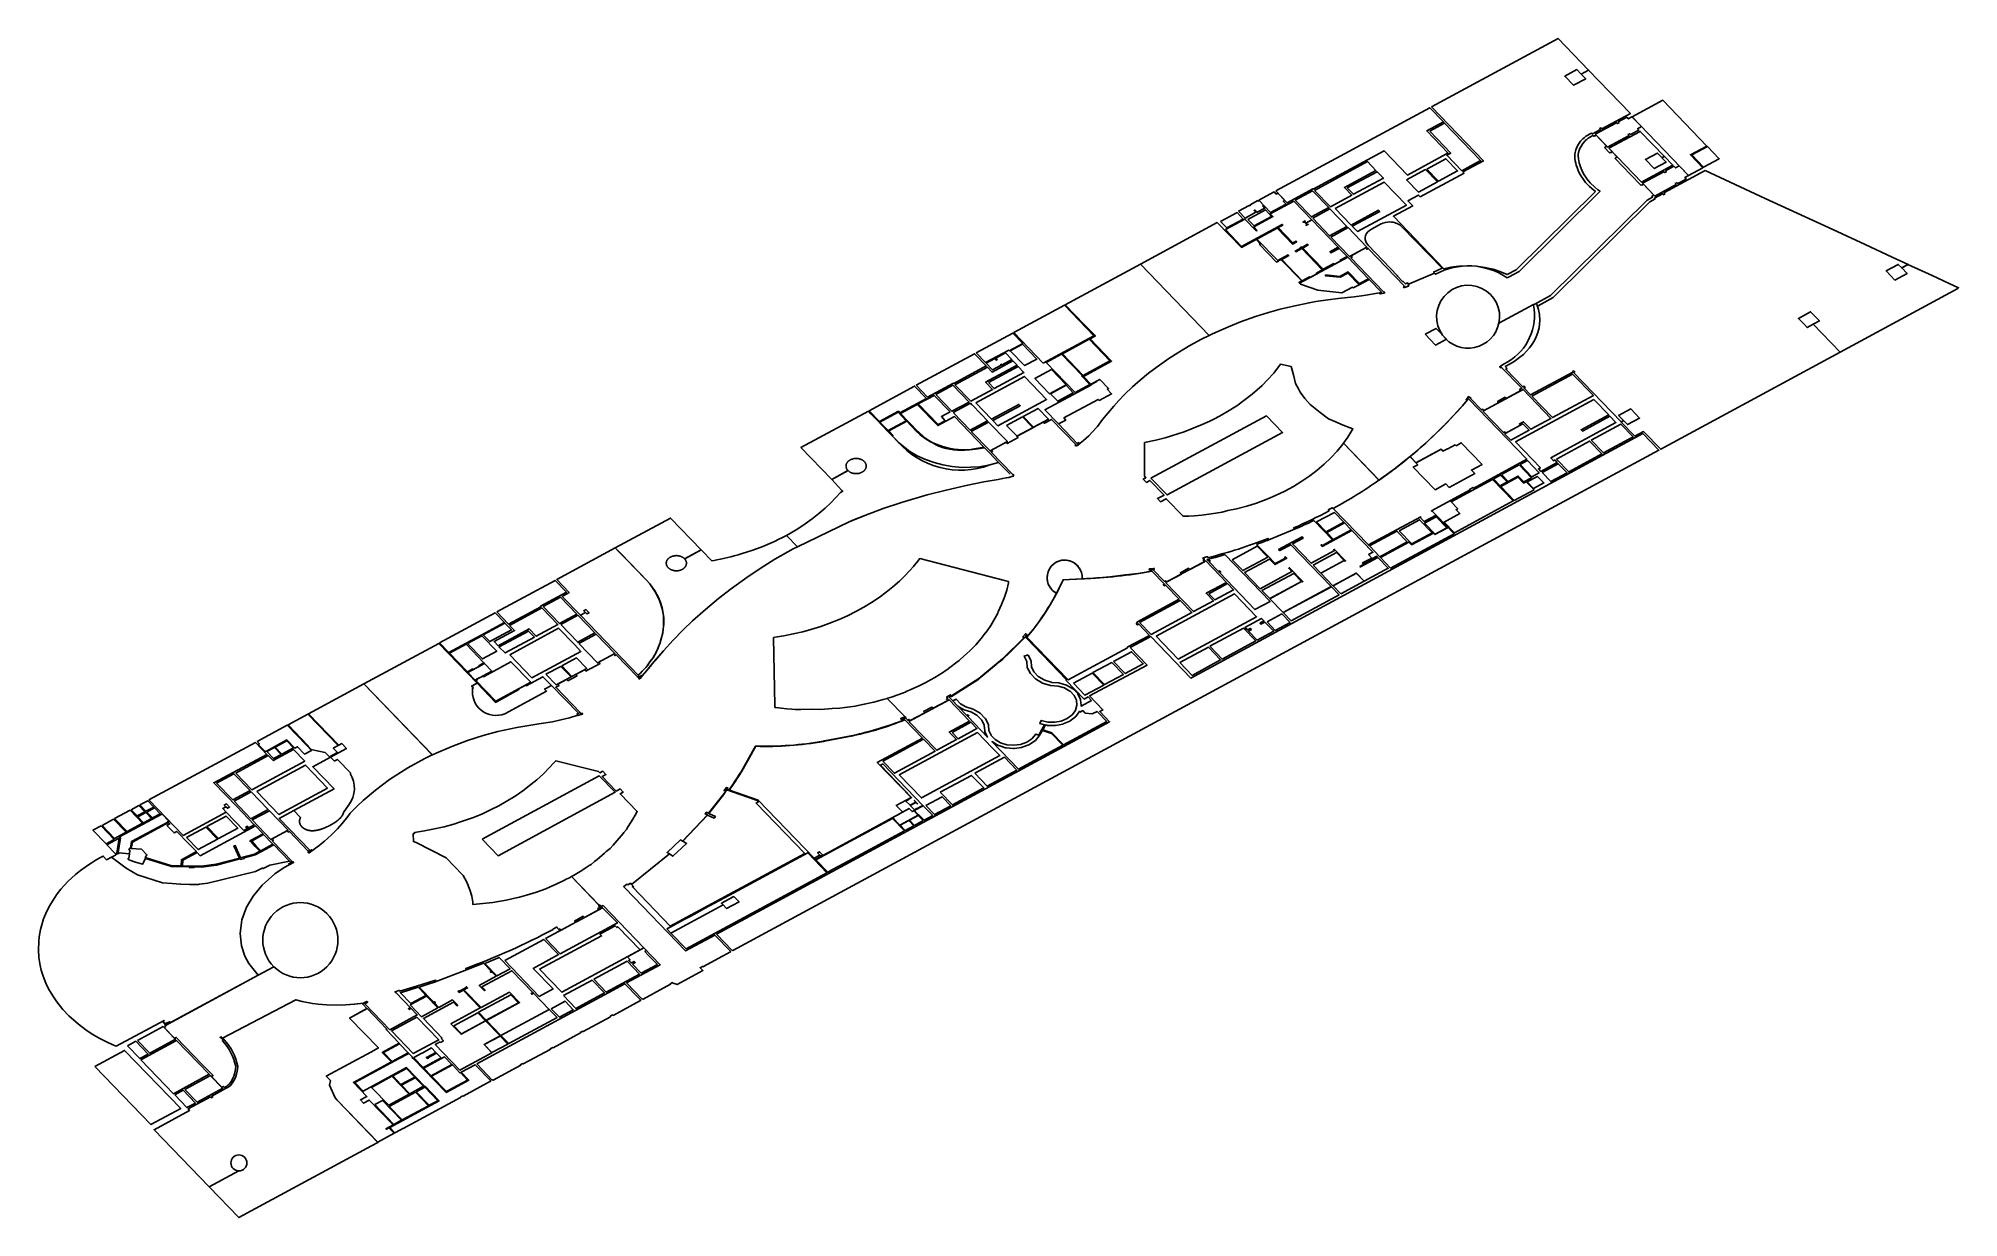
# Model space of a CAD drawing. Extents: x 12.24865 to 12.25126, y 41.7953 to 41.7969.
import ezdxf

# ---------------------------------------------------------------- set-up
doc = ezdxf.new("R2010")
doc.units = 0
doc.linetypes.add('TRATTEGGIATA2', pattern=[0.375, 0.25, -0.125])
doc.layers.add('RM$', color=3, linetype='CONTINUOUS')

msp = doc.modelspace()

# ---------------------------------------------------------------- linework, layer by layer
at = {"layer": 'RM$'}
for points in [[(12.2505432, 41.7968083), (12.250715, 41.7969012), (12.2507564, 41.7968583), (12.2507464, 41.7968529), (12.2507406, 41.796859), (12.250724, 41.79685), (12.250736, 41.7968376), (12.2507526, 41.7968465), (12.2507464, 41.7968529), (12.2507564, 41.7968583), (12.2508131, 41.7967996), (12.2507745, 41.7967787), (12.2507733, 41.7967799), (12.2507713, 41.7967789), (12.2507726, 41.7967776), (12.2507616, 41.7967716), (12.2507605, 41.7967727), (12.2507528, 41.7967685), (12.2507503, 41.7967666), (12.2507486, 41.7967651), (12.2507464, 41.7967628), (12.2507455, 41.7967618), (12.2507426, 41.796758), (12.2507407, 41.7967545), (12.2507389, 41.7967503), (12.250738, 41.7967464), (12.2507376, 41.7967439), (12.2507375, 41.7967417), (12.2507377, 41.7967383), (12.2507383, 41.7967351), (12.2507391, 41.7967319), (12.2507397, 41.7967293), (12.2507407, 41.7967261), (12.2507428, 41.7967208), (12.250745, 41.7967166), (12.2507464, 41.7967142), (12.2507493, 41.7967098), (12.2507523, 41.796706), (12.2507574, 41.7967006), (12.2507607, 41.7966975), (12.2507656, 41.7966936), (12.2506583, 41.7965875), (12.2506461, 41.7965809), (12.2506361, 41.7965852), (12.250627, 41.7965882), (12.2506157, 41.7965908), (12.2506044, 41.7965924), (12.2505942, 41.796593), (12.2505802, 41.7965925), (12.2505697, 41.7965911), (12.2505603, 41.796589), (12.2504918, 41.79666), (12.2505179, 41.7966741), (12.2505113, 41.7966809), (12.2505258, 41.7966887), (12.2505281, 41.7966864), (12.2505875, 41.7967185), (12.250586, 41.7967201), (12.2506138, 41.7967351)], [(12.2503323, 41.7966944), (12.2505409, 41.7968071), (12.2505594, 41.7967879), (12.250537, 41.7967758), (12.2505657, 41.796746), (12.2505626, 41.7967444), (12.2505629, 41.7967441), (12.2505108, 41.7967159), (12.2504791, 41.7967488), (12.250383, 41.7966969), (12.2503826, 41.7966973), (12.2503476, 41.7966784)], [(12.2508154, 41.7967948), (12.2508571, 41.7968173), (12.2509168, 41.7967553), (12.2508944, 41.7967434), (12.2509112, 41.7967259), (12.2508919, 41.7967155)], [(12.2505409, 41.7967753), (12.250561, 41.7967863), (12.25061, 41.7967355), (12.2505845, 41.7967217), (12.2505641, 41.7967428), (12.2505695, 41.7967457)], [(12.2507654, 41.7967712), (12.2507944, 41.7967868), (12.2507956, 41.7967856), (12.2507978, 41.7967868), (12.2507966, 41.796788), (12.250808, 41.7967942), (12.2508102, 41.796792), (12.2508152, 41.7967947), (12.2508279, 41.7967816), (12.2508229, 41.7967788), (12.2508247, 41.7967769), (12.2508133, 41.7967707), (12.2508121, 41.796772), (12.2508099, 41.7967708), (12.2508112, 41.7967694), (12.2507822, 41.7967538)], [(12.2507837, 41.7967522), (12.2508263, 41.7967752), (12.2508593, 41.7967413), (12.2508557, 41.7967396), (12.2508497, 41.7967458), (12.2508335, 41.7967371), (12.2508455, 41.7967247), (12.2508617, 41.7967334), (12.2508558, 41.7967395), (12.2508591, 41.7967412), (12.2508706, 41.7967294), (12.2508279, 41.7967065)], [(12.2508962, 41.7967432), (12.2509174, 41.7967546), (12.2509335, 41.796738), (12.2509123, 41.7967265)], [(12.2503847, 41.7966952), (12.2504566, 41.7967341), (12.250468, 41.7967222), (12.2504253, 41.7966991), (12.2504354, 41.7966887), (12.2504062, 41.7966729)], [(12.250537, 41.7967241), (12.250563, 41.7967381), (12.2505787, 41.7967216), (12.2505529, 41.7967076)], [(12.2508462, 41.7966875), (12.2508295, 41.7967048), (12.2508585, 41.7967204), (12.2508597, 41.7967192), (12.2508619, 41.7967204), (12.2508607, 41.7967216), (12.2508721, 41.7967278), (12.2508743, 41.7967256), (12.2508744, 41.7967257), (12.2508793, 41.7967283), (12.250892, 41.7967152), (12.2508869, 41.7967124), (12.2508888, 41.7967105), (12.2508774, 41.7967043), (12.2508762, 41.7967056), (12.2508739, 41.7967044), (12.2508751, 41.7967031)], [(12.2504129, 41.7966706), (12.2504791, 41.7967064), (12.2505093, 41.7966751), (12.2504431, 41.7966394), (12.2504359, 41.7966465), (12.2504732, 41.7966667), (12.2504717, 41.7966682), (12.2504346, 41.7966482)], [(12.2504292, 41.7966987), (12.2504696, 41.7967205), (12.2504781, 41.7967117), (12.2504377, 41.7966899)], [(12.2505096, 41.7967093), (12.2505354, 41.7967233), (12.2505514, 41.7967069), (12.2505255, 41.7966928)], [(12.2509145, 41.7967219), (12.250996, 41.7966842), (12.251039, 41.7966643), (12.2510877, 41.7966419), (12.2511314, 41.7966216), (12.2511679, 41.7966047), (12.2511895, 41.7965948), (12.2511809, 41.7965901), (12.2511763, 41.7965948), (12.2511597, 41.7965859), (12.2511717, 41.7965735), (12.2511883, 41.7965824), (12.2511809, 41.7965901), (12.2511894, 41.7965948), (12.2512224, 41.7965796), (12.2512455, 41.7965688), (12.2512581, 41.7965631), (12.2512572, 41.796562), (12.2510977, 41.7964758), (12.251061, 41.7965136), (12.2510694, 41.7965182), (12.2510635, 41.7965243), (12.2510574, 41.7965306), (12.2510409, 41.7965216), (12.251049, 41.7965132), (12.2510528, 41.7965092), (12.251061, 41.7965136), (12.2510977, 41.7964758), (12.2508541, 41.7963441), (12.2508306, 41.7963682), (12.2508191, 41.796362), (12.2508004, 41.7963811), (12.2508038, 41.796383), (12.2508091, 41.7963775), (12.2508256, 41.7963865), (12.2508137, 41.7963989), (12.2507971, 41.7963899), (12.2508038, 41.796383), (12.2508005, 41.7963813), (12.2507362, 41.7964479), (12.2507379, 41.7964489), (12.2507364, 41.7964504), (12.2507346, 41.7964494), (12.2507352, 41.7964488), (12.2506778, 41.7964178), (12.2506688, 41.7964272), (12.2506705, 41.7964281), (12.2506691, 41.7964296), (12.2506674, 41.7964286), (12.2506441, 41.7964528), (12.2506458, 41.7964537), (12.2506433, 41.7964563), (12.2506499, 41.79646), (12.2506554, 41.7964632), (12.2506592, 41.7964658), (12.2506633, 41.7964688), (12.250668, 41.7964728), (12.2506723, 41.796477), (12.2506762, 41.7964815), (12.25068, 41.7964866), (12.250683, 41.7964915), (12.2506855, 41.7964968), (12.2506876, 41.7965024), (12.2506893, 41.7965089), (12.2506903, 41.7965185), (12.2506898, 41.796527), (12.2506884, 41.7965338), (12.2506862, 41.7965405), (12.2506868, 41.7965399), (12.2506878, 41.7965388), (12.2507082, 41.7965498), (12.2508393, 41.7966795), (12.2508466, 41.7966835), (12.2508456, 41.7966846), (12.2508566, 41.7966905), (12.2508578, 41.7966893), (12.2508598, 41.7966903), (12.2508585, 41.7966916)], [(12.2503068, 41.7966409), (12.2503056, 41.7966403), (12.2502902, 41.7966562), (12.2502639, 41.796642), (12.2502858, 41.7966192), (12.250341, 41.7966491), (12.2503419, 41.7966481), (12.2503353, 41.7966446), (12.2503552, 41.7966239), (12.2503597, 41.7966264), (12.2503606, 41.7966255), (12.2503548, 41.7966224), (12.250334, 41.7966439), (12.2503067, 41.7966291), (12.2503348, 41.7966), (12.2503489, 41.7966076), (12.2503498, 41.7966067), (12.2503402, 41.7966015), (12.2503681, 41.7965727), (12.2503778, 41.796578), (12.2503787, 41.796577), (12.2503883, 41.7965822), (12.2503874, 41.7965831), (12.2503952, 41.7965873), (12.2503673, 41.7966162), (12.2503595, 41.796612), (12.2503587, 41.7966129), (12.2503664, 41.7966171), (12.2503657, 41.7966179), (12.2503672, 41.7966186), (12.2503679, 41.7966179), (12.2503754, 41.796622), (12.2503763, 41.7966211), (12.2503688, 41.796617), (12.2503966, 41.7965881), (12.2504109, 41.7965958), (12.2504118, 41.7965949), (12.2504205, 41.7965997), (12.2504197, 41.7966006), (12.2504289, 41.7966055), (12.2504183, 41.7966165), (12.250407, 41.7966104), (12.2504056, 41.7966119), (12.2504168, 41.796618), (12.2503812, 41.796655), (12.2503729, 41.7966505), (12.2503746, 41.7966487), (12.250376, 41.7966495), (12.2503762, 41.7966493), (12.2503733, 41.7966477), (12.250373, 41.7966479), (12.2503744, 41.7966487), (12.2503706, 41.7966526), (12.2503692, 41.7966519), (12.250369, 41.7966521), (12.250372, 41.7966537), (12.2503722, 41.7966534), (12.2503708, 41.7966527), (12.2503728, 41.7966506), (12.2503811, 41.796655), (12.2503565, 41.7966805), (12.2503247, 41.7966634), (12.2503283, 41.7966597), (12.2503023, 41.7966456)], [(12.2502816, 41.796667), (12.2502908, 41.7966576), (12.2503052, 41.7966654), (12.2503028, 41.7966679), (12.250304, 41.7966686), (12.250307, 41.7966655), (12.2503175, 41.7966712), (12.2503145, 41.7966743), (12.2503157, 41.7966749), (12.2503095, 41.7966814), (12.2503083, 41.7966807), (12.2503078, 41.7966812), (12.2502973, 41.7966755), (12.2502978, 41.796675), (12.2502966, 41.7966743), (12.2502961, 41.7966748)], [(12.2503091, 41.7966818), (12.2503252, 41.7966651), (12.2503462, 41.7966764), (12.2503423, 41.7966804), (12.2503444, 41.7966816), (12.2503349, 41.7966914), (12.2503328, 41.7966902), (12.25033, 41.7966932)], [(12.2503586, 41.7966818), (12.250382, 41.7966944), (12.2504042, 41.7966718), (12.2503806, 41.7966591)], [(12.2502574, 41.796653), (12.2502659, 41.7966442), (12.2502882, 41.7966563), (12.2502797, 41.7966651)], [(12.2502943, 41.7966558), (12.2503028, 41.796647), (12.2503266, 41.7966598), (12.2503181, 41.7966686)], [(12.2503823, 41.7966573), (12.2504057, 41.7966699), (12.2504286, 41.7966463), (12.250405, 41.7966335)], [(12.2505121, 41.7965681), (12.2505474, 41.796583), (12.2505462, 41.7965844), (12.2505576, 41.7965896), (12.2505033, 41.7966459), (12.2505014, 41.7966475), (12.2505007, 41.7966481), (12.2504995, 41.7966489), (12.2504983, 41.7966495), (12.2504967, 41.7966503), (12.2504951, 41.7966509), (12.2504933, 41.7966514), (12.2504914, 41.7966519), (12.2504892, 41.7966522), (12.2504866, 41.7966523), (12.2504838, 41.7966522), (12.2504809, 41.7966517), (12.2504773, 41.7966507), (12.2504743, 41.7966494), (12.2504619, 41.7966427), (12.2504592, 41.7966409), (12.2504569, 41.7966388), (12.2504552, 41.7966365), (12.250454, 41.7966341), (12.2504534, 41.7966314), (12.2504534, 41.7966285), (12.2504541, 41.7966257), (12.2504553, 41.7966234), (12.2504573, 41.796621), (12.2504973, 41.7965795), (12.2504967, 41.7965792), (12.2505043, 41.7965713), (12.2505049, 41.7965716), (12.2505081, 41.7965683), (12.2505109, 41.7965696)], [(12.2504067, 41.7966318), (12.2504304, 41.7966446), (12.2504558, 41.7966181), (12.2504322, 41.7966053)], [(12.2503645, 41.7965694), (12.2503657, 41.7965681), (12.2503891, 41.79656), (12.2504218, 41.7965561), (12.2504363, 41.7965639), (12.2504372, 41.796563), (12.2504451, 41.7965673), (12.2504299, 41.7965831), (12.2504193, 41.7965774), (12.2503995, 41.7965794), (12.2503998, 41.7965805), (12.2504189, 41.7965785), (12.2504302, 41.7965847), (12.2504456, 41.7965687), (12.250458, 41.7965753), (12.2504297, 41.7966046)], [(12.2500169, 41.796461), (12.2500855, 41.796498), (12.2500456, 41.7965395), (12.2499769, 41.7965024)], [(12.249926, 41.7964748), (12.2499387, 41.7964616), (12.24997, 41.7964785), (12.2499709, 41.7964776), (12.2499893, 41.7964876), (12.2499757, 41.7965017)], [(12.2500428, 41.7964736), (12.2500711, 41.7964443), (12.2501074, 41.7964639), (12.2500791, 41.7964932)], [(12.2505349, 41.7965), (12.2505496, 41.7965079), (12.2505636, 41.7964933), (12.250549, 41.7964854)], [(12.2498446, 41.7964309), (12.2499237, 41.7964736), (12.2499396, 41.7964572), (12.2498956, 41.7964334), (12.2498951, 41.7964339), (12.24986, 41.7964149)], [(12.2499396, 41.7964607), (12.2499483, 41.7964517), (12.2499599, 41.796458), (12.2499591, 41.7964588), (12.2499604, 41.7964594), (12.2499611, 41.7964586), (12.2499745, 41.7964659), (12.2499658, 41.7964748), (12.2499525, 41.7964676), (12.2499544, 41.7964656), (12.2499532, 41.796465), (12.2499512, 41.796467)], [(12.2499721, 41.7964777), (12.2499916, 41.7964575), (12.2500082, 41.7964665), (12.2499887, 41.7964866)], [(12.2500416, 41.7964729), (12.2500699, 41.7964436), (12.2500692, 41.7964433), (12.2500802, 41.7964318), (12.2500601, 41.7964209), (12.2500208, 41.7964617)], [(12.2498972, 41.7964317), (12.2499412, 41.7964555), (12.2499477, 41.7964488), (12.2499757, 41.7964639), (12.2499813, 41.7964581), (12.2499387, 41.7964351), (12.2499481, 41.7964253), (12.2499187, 41.7964095)], [(12.2499254, 41.7964072), (12.2499914, 41.7964428), (12.2500214, 41.7964117), (12.2499554, 41.796376), (12.2499485, 41.7963832), (12.2499856, 41.7964032), (12.249984, 41.7964049), (12.2499469, 41.7963848)], [(12.2499425, 41.7964346), (12.2499828, 41.7964563), (12.2499906, 41.7964483), (12.2499503, 41.7964265)], [(12.250028, 41.7964523), (12.2500056, 41.7964401), (12.2500255, 41.7964195), (12.2500479, 41.7964317)], [(12.2500376, 41.7963784), (12.2500475, 41.7963838), (12.2500449, 41.7963866), (12.2500915, 41.7964117), (12.2500929, 41.7964103), (12.2501095, 41.7964192), (12.2501036, 41.7964254), (12.2501055, 41.7964264), (12.2500934, 41.7964389), (12.2500891, 41.7964366), (12.2500894, 41.7964362), (12.2500818, 41.7964321), (12.2500823, 41.7964315), (12.2500192, 41.7963974)], [(12.2506795, 41.7964161), (12.2507347, 41.7964459), (12.2507628, 41.7964171), (12.2507075, 41.796387)], [(12.2497808, 41.7963964), (12.2498424, 41.7964297), (12.2498586, 41.7964129), (12.2498226, 41.7963935), (12.2498205, 41.7963956), (12.2497948, 41.7963818)], [(12.2498473, 41.7964057), (12.2498744, 41.7963776), (12.2498841, 41.7963828), (12.2498787, 41.7963884), (12.2498906, 41.7963949), (12.2498688, 41.7964172), (12.2498594, 41.796412), (12.2498593, 41.7964122)], [(12.2498711, 41.7964184), (12.2498945, 41.796431), (12.2499165, 41.7964082), (12.2498931, 41.7963956)], [(12.2500478, 41.7964309), (12.2500266, 41.7964194), (12.2500365, 41.7964092), (12.2500576, 41.7964207), (12.2500529, 41.7964255)], [(12.2506129, 41.7963957), (12.2506675, 41.7964252), (12.2507053, 41.7963858), (12.2506779, 41.7963712), (12.250668, 41.7963814), (12.2506625, 41.7963784), (12.2506641, 41.7963767), (12.2506443, 41.796366), (12.2506427, 41.7963677), (12.2506409, 41.7963667)], [(12.24982, 41.7963943), (12.249831, 41.7963829), (12.2498065, 41.7963696), (12.2497955, 41.796381)], [(12.2498947, 41.7963939), (12.2499181, 41.7964066), (12.2499202, 41.7964044), (12.2499203, 41.7964045), (12.2499328, 41.7963915), (12.2499327, 41.7963915), (12.2499411, 41.7963827), (12.2499177, 41.7963701)], [(12.2499672, 41.7963765), (12.2499887, 41.7963881), (12.2500014, 41.7963748), (12.2500023, 41.7963739), (12.2500028, 41.7963734), (12.2499813, 41.7963618)], [(12.2499896, 41.7963886), (12.2500098, 41.7963995), (12.250024, 41.7963849), (12.2500038, 41.7963739)], [(12.2501629, 41.7963048), (12.2503195, 41.7963894), (12.2503414, 41.7963668), (12.2501848, 41.7962822)], [(12.2507634, 41.7964115), (12.2507836, 41.7963908), (12.2507462, 41.7963706), (12.2507479, 41.7963688), (12.2507853, 41.796389), (12.2507935, 41.7963803), (12.250705, 41.7963324), (12.2507086, 41.7963286), (12.2507104, 41.7963296), (12.2507137, 41.7963262), (12.2506917, 41.7963141), (12.2506883, 41.7963176), (12.2506911, 41.7963191), (12.2506574, 41.7963542)], [(12.2495739, 41.7956866), (12.2501069, 41.7959746), (12.2500934, 41.7959886), (12.2500979, 41.7959908), (12.2500798, 41.7960096), (12.2501577, 41.7960516), (12.2501349, 41.7960752), (12.2501626, 41.7960902), (12.2502168, 41.796034), (12.2508301, 41.7963654), (12.2508518, 41.7963429), (12.2495961, 41.7956644), (12.2495956, 41.7956649), (12.2495951, 41.7956647)], [(12.2499193, 41.7963684), (12.2499427, 41.796381), (12.2499682, 41.7963546), (12.2499448, 41.796342)], [(12.2506425, 41.7963651), (12.2506674, 41.7963785), (12.2506756, 41.79637), (12.2506508, 41.7963565)], [(12.25076, 41.7963564), (12.2508001, 41.7963781), (12.2508168, 41.7963608), (12.2507766, 41.7963391)], [(12.2505223, 41.7963256), (12.2505246, 41.7963232), (12.2505185, 41.79632), (12.2505482, 41.7962892), (12.2505629, 41.7962972), (12.2505673, 41.7962925), (12.250602, 41.7963111), (12.2505974, 41.7963158), (12.2506051, 41.79632), (12.250612, 41.7963237), (12.2505838, 41.7963529), (12.2505766, 41.796349), (12.2505755, 41.7963501), (12.2505655, 41.7963447), (12.2505652, 41.7963449), (12.2505589, 41.7963415), (12.2505564, 41.7963441)], [(12.2507127, 41.7963308), (12.2507576, 41.7963552), (12.2507744, 41.7963378), (12.2507294, 41.7963135)], [(12.2506274, 41.7963039), (12.2506371, 41.7963092), (12.2506461, 41.7962998), (12.2506364, 41.7962946)], [(12.2506383, 41.7963098), (12.2506623, 41.7963228), (12.2506791, 41.7963054), (12.2506687, 41.7962998), (12.2506609, 41.7963078), (12.2506473, 41.7963005)], [(12.2506635, 41.7963234), (12.2506733, 41.7963287), (12.2506893, 41.7963121), (12.2506796, 41.7963068)], [(12.2506932, 41.7963125), (12.2507153, 41.7963245), (12.2507271, 41.7963123), (12.250705, 41.7963003)], [(12.2506373, 41.7962937), (12.2506606, 41.7963063), (12.2506683, 41.7962982), (12.2506718, 41.7963001), (12.2506824, 41.7962892), (12.2506556, 41.7962747)], [(12.250673, 41.7962998), (12.250687, 41.7963074), (12.2506958, 41.7962984), (12.2506817, 41.7962908)], [(12.2503876, 41.7962457), (12.2504116, 41.7962586), (12.2504245, 41.7962452), (12.2504005, 41.7962322)], [(12.2504013, 41.7962315), (12.2504253, 41.7962444), (12.2504345, 41.7962349), (12.2504104, 41.7962219)], [(12.2505105, 41.7962185), (12.2504732, 41.7961983), (12.2504591, 41.796213), (12.2504964, 41.7962331)], [(12.2504879, 41.796183), (12.2504741, 41.7961974), (12.2505128, 41.7962183), (12.2505163, 41.7962146), (12.2505459, 41.7962306), (12.250548, 41.7962284), (12.2505651, 41.7962376), (12.2505498, 41.7962534), (12.2505506, 41.7962538), (12.250574, 41.7962296)], [(12.2504995, 41.7962336), (12.2505166, 41.7962159), (12.2505442, 41.7962308), (12.2505271, 41.7962485)], [(12.2505339, 41.796244), (12.2505482, 41.7962292), (12.2505641, 41.7962378), (12.2505498, 41.7962526)], [(12.2494366, 41.7962104), (12.2493571, 41.7961674), (12.249374, 41.7961498), (12.2493646, 41.7961447), (12.2493893, 41.7961191), (12.2493962, 41.7961228), (12.2493939, 41.7961252), (12.2493968, 41.7961267), (12.2494011, 41.7961224), (12.2493981, 41.7961208), (12.2493962, 41.7961228), (12.2493893, 41.7961191), (12.2494678, 41.7960378), (12.2494748, 41.7960449), (12.2494796, 41.7960504), (12.2494827, 41.7960545), (12.2494862, 41.7960594), (12.2494882, 41.7960619), (12.2494894, 41.7960641), (12.2494909, 41.7960668), (12.2494924, 41.7960699), (12.2494936, 41.7960725), (12.2494954, 41.7960768), (12.2494968, 41.7960805), (12.2494989, 41.796087), (12.2495009, 41.7960953), (12.2495021, 41.7961045), (12.2495018, 41.7961186), (12.2495002, 41.7961278), (12.2494985, 41.7961337), (12.2494965, 41.7961392), (12.2494939, 41.796145), (12.2494906, 41.796151), (12.2494871, 41.7961564), (12.2494832, 41.7961615), (12.2494794, 41.796166), (12.2494617, 41.7961844), (12.2494533, 41.7961931), (12.249448, 41.7961986), (12.249442, 41.7962048)], [(12.2502731, 41.7961944), (12.2503069, 41.7962126), (12.2503212, 41.7961979), (12.2502874, 41.7961796)], [(12.2502012, 41.7961407), (12.2501437, 41.7961097), (12.2501449, 41.7961085), (12.2501431, 41.7961076), (12.2501445, 41.7961061), (12.2501463, 41.7961071), (12.250161, 41.7960918), (12.2501309, 41.7960756), (12.2501313, 41.7960751), (12.2500506, 41.7960315), (12.2500226, 41.7960605), (12.2499962, 41.7960879), (12.2499946, 41.7960895), (12.2500017, 41.7960981), (12.2500064, 41.796104), (12.2500112, 41.7961104), (12.250015, 41.7961157), (12.2500195, 41.7961223), (12.2500227, 41.7961272), (12.2500255, 41.7961317), (12.2500282, 41.7961364), (12.2500305, 41.7961404), (12.2500326, 41.7961441), (12.2500345, 41.7961476), (12.2500361, 41.7961509), (12.2500378, 41.7961543), (12.2500396, 41.7961579), (12.2500415, 41.796162), (12.2500428, 41.7961649), (12.2500438, 41.7961673), (12.2500522, 41.7961676), (12.2500621, 41.796168), (12.2500728, 41.7961686), (12.2500806, 41.7961691), (12.2500894, 41.7961697), (12.2500974, 41.7961704), (12.250107, 41.7961713), (12.2501182, 41.7961725), (12.2501286, 41.7961737), (12.2501371, 41.7961748), (12.2501452, 41.7961759), (12.2501511, 41.7961768), (12.2501594, 41.7961781), (12.2501643, 41.7961789), (12.2501812, 41.7961614), (12.2501795, 41.7961605), (12.2501809, 41.796159), (12.2501826, 41.7961599)], [(12.2501828, 41.7961633), (12.2502372, 41.7961927), (12.2502652, 41.7961637), (12.2502376, 41.7961488), (12.2502476, 41.7961385), (12.2502207, 41.796124)], [(12.2502388, 41.7961946), (12.2502444, 41.7961961), (12.2502501, 41.7961976), (12.2502565, 41.7961994), (12.2502631, 41.7962013), (12.2503245, 41.7961376), (12.250304, 41.7961268), (12.2502558, 41.7961769), (12.2502576, 41.7961779), (12.2502562, 41.7961793), (12.2502544, 41.7961784), (12.2502415, 41.7961918), (12.2502433, 41.7961927), (12.2502419, 41.7961942), (12.2502401, 41.7961932)], [(12.2503828, 41.796187), (12.2504144, 41.7962041), (12.250425, 41.7961932), (12.2503933, 41.7961761)], [(12.2492758, 41.7961235), (12.249355, 41.7961663), (12.2493704, 41.7961503), (12.2493351, 41.7961313), (12.2493357, 41.7961307), (12.2492917, 41.7961071)], [(12.2502415, 41.7961483), (12.2502668, 41.796162), (12.250275, 41.7961535), (12.2502497, 41.7961398)], [(12.2503241, 41.7961416), (12.2503671, 41.7961649), (12.2503566, 41.7961758), (12.2503135, 41.7961525)], [(12.2503424, 41.7961226), (12.2504076, 41.7961578), (12.2504181, 41.7961469), (12.2503529, 41.7961117)], [(12.2504203, 41.7961481), (12.2504519, 41.7961652), (12.2504414, 41.7961761), (12.2504098, 41.796159)], [(12.2492933, 41.7961054), (12.2493372, 41.7961291), (12.2493588, 41.7961067), (12.2493291, 41.7960907), (12.2493196, 41.7961005), (12.2492776, 41.7960778), (12.2492722, 41.7960834), (12.2493, 41.7960985)], [(12.249339, 41.7961308), (12.2493624, 41.7961435), (12.2493843, 41.7961207), (12.2493609, 41.7961081)], [(12.2501476, 41.7961092), (12.2502027, 41.796139), (12.2502184, 41.7961229), (12.2501632, 41.7960931)], [(12.2501698, 41.7960909), (12.250276, 41.7961481), (12.2503061, 41.796117), (12.2501999, 41.7960596)], [(12.2491983, 41.7960816), (12.2492736, 41.7961223), (12.2492863, 41.7961092), (12.2492558, 41.7960927), (12.2492344, 41.7960812), (12.249211, 41.7960685)], [(12.2492574, 41.7960925), (12.249287, 41.7961084), (12.2492958, 41.7960993), (12.2492663, 41.7960833)], [(12.2492936, 41.7960656), (12.2493598, 41.7961014), (12.2493811, 41.7960793), (12.24939, 41.7960701), (12.2493236, 41.7960343)], [(12.2493626, 41.7961064), (12.249386, 41.796119), (12.2494089, 41.7960951), (12.2493856, 41.7960825)], [(12.250243, 41.796077), (12.2502883, 41.7961015), (12.250305, 41.7960842), (12.2502597, 41.7960597)], [(12.2503071, 41.7960853), (12.2502954, 41.7960975), (12.2502992, 41.7960996), (12.2502975, 41.7961013), (12.2502937, 41.7960992), (12.2502904, 41.7961026), (12.2503127, 41.7961147), (12.250316, 41.7961113), (12.2503106, 41.7961083), (12.2503121, 41.7961068), (12.2503175, 41.7961097), (12.2503295, 41.7960973)], [(12.2503203, 41.7961101), (12.2503405, 41.796121), (12.2503517, 41.7961094), (12.2503315, 41.7960985)], [(12.2492118, 41.7960676), (12.249236, 41.7960425), (12.2492432, 41.7960464), (12.249244, 41.7960455), (12.2492528, 41.7960502), (12.2492519, 41.7960511), (12.2492585, 41.7960547), (12.2492343, 41.7960798)], [(12.2492361, 41.796081), (12.2492555, 41.7960914), (12.2492759, 41.7960703), (12.2492565, 41.7960598)], [(12.2492798, 41.7960755), (12.2492792, 41.7960761), (12.249319, 41.7960976), (12.2493269, 41.7960895), (12.2492871, 41.796068)], [(12.2493872, 41.7960808), (12.2494106, 41.7960935), (12.249436, 41.7960672), (12.2494124, 41.7960545)], [(12.2500577, 41.7960188), (12.2500636, 41.7960128), (12.250064, 41.7960122), (12.2500674, 41.7960051), (12.2500676, 41.7960044), (12.2500683, 41.795997), (12.2500682, 41.7959963), (12.2500681, 41.795996), (12.2500822, 41.7960036), (12.2500776, 41.7960083), (12.2500724, 41.7960055), (12.2500476, 41.7960312), (12.2500486, 41.7960317), (12.2499937, 41.7960886), (12.2499927, 41.7960896), (12.2499917, 41.7960887), (12.2499819, 41.796079), (12.2499737, 41.7960709), (12.249971, 41.7960683), (12.2499626, 41.79606), (12.2499622, 41.7960596), (12.249962, 41.7960597), (12.2499589, 41.796057), (12.2499568, 41.7960553), (12.2499554, 41.7960542), (12.249954, 41.796053), (12.249953, 41.7960522), (12.249948, 41.7960481), (12.2499428, 41.7960438), (12.2499298, 41.7960331), (12.2499299, 41.796033), (12.2499294, 41.7960326), (12.2498923, 41.7960089), (12.2498918, 41.7960093), (12.2498893, 41.7960079), (12.2498907, 41.7960065), (12.2499131, 41.7959833), (12.2499148, 41.7959842), (12.2499162, 41.7959828), (12.2499145, 41.7959818), (12.2499415, 41.7959538), (12.249941, 41.7959544), (12.2499377, 41.7959615), (12.2499375, 41.7959622), (12.2499368, 41.7959694), (12.2499366, 41.7959701), (12.2499334, 41.7959767), (12.2499274, 41.7959831), (12.2499269, 41.7959835), (12.2499195, 41.7959878), (12.2499187, 41.7959882), (12.2499097, 41.7959909), (12.2499089, 41.7959913), (12.249901, 41.7959959), (12.2498941, 41.7960029), (12.2498951, 41.7960035), (12.2498988, 41.7960055), (12.2499049, 41.7959991), (12.2499121, 41.7959949), (12.2499219, 41.7959919), (12.249922, 41.7959918), (12.2499314, 41.7959863), (12.2499383, 41.7959791), (12.2499384, 41.795979), (12.2499425, 41.7959706), (12.2499432, 41.7959628), (12.2499432, 41.7959626), (12.2499463, 41.7959563), (12.2499464, 41.7959561), (12.2499518, 41.7959505), (12.2499591, 41.7959462), (12.2499676, 41.7959436), (12.249977, 41.7959428), (12.249986, 41.795944), (12.2499945, 41.795947), (12.2500014, 41.7959516), (12.2500067, 41.7959579), (12.2500108, 41.7959565), (12.2500151, 41.7959642), (12.2500188, 41.7959707), (12.2500124, 41.7959723), (12.2500142, 41.7959764), (12.2500231, 41.7959742), (12.2500232, 41.7959741), (12.2500325, 41.7959739), (12.2500414, 41.7959755), (12.2500495, 41.795979), (12.2500561, 41.795984), (12.2500604, 41.79599), (12.2500606, 41.7959903), (12.2500625, 41.795997), (12.2500619, 41.7960038), (12.2500618, 41.796004), (12.2500588, 41.7960103), (12.2500533, 41.796016), (12.2500531, 41.7960162), (12.2500461, 41.7960203), (12.2500458, 41.7960205), (12.2500373, 41.796023), (12.2500269, 41.7960239), (12.2500158, 41.7960272), (12.2500063, 41.7960328), (12.2499994, 41.7960399), (12.2499953, 41.7960483), (12.2499945, 41.7960563), (12.249991, 41.7960637), (12.2499952, 41.7960649), (12.2499962, 41.7960653), (12.2499967, 41.7960646), (12.2500001, 41.7960576), (12.2500003, 41.7960569), (12.2500009, 41.7960497), (12.2500011, 41.796049), (12.2500043, 41.7960424), (12.2500047, 41.7960418), (12.2500102, 41.7960361), (12.2500109, 41.7960356), (12.2500182, 41.7960313), (12.2500191, 41.7960309), (12.2500277, 41.7960283), (12.2500286, 41.7960281), (12.2500382, 41.7960273), (12.2500392, 41.7960271), (12.2500484, 41.7960243), (12.2500492, 41.796024), (12.2500571, 41.7960194)], [(12.2502019, 41.7960548), (12.2502408, 41.7960758), (12.2502574, 41.7960585), (12.2502186, 41.7960375)], [(12.2492368, 41.7960416), (12.2492594, 41.7960538), (12.2492694, 41.7960434), (12.2492468, 41.7960312)], [(12.2492486, 41.7960322), (12.2492495, 41.7960313), (12.2492477, 41.7960304), (12.2492745, 41.7960026), (12.2493219, 41.7960282), (12.2492951, 41.796056), (12.2492578, 41.7960358), (12.2492569, 41.7960367)], [(12.2493426, 41.796039), (12.2493629, 41.7960498), (12.2493767, 41.7960355), (12.2493565, 41.7960246)], [(12.2493639, 41.7960503), (12.2493841, 41.7960612), (12.2493978, 41.7960469), (12.2493777, 41.7960361)], [(12.2500843, 41.7960413), (12.2501098, 41.796055), (12.2501255, 41.7960388), (12.2501, 41.796025)], [(12.2501123, 41.7960564), (12.2501367, 41.7960696), (12.2501524, 41.7960533), (12.250128, 41.7960401)], [(12.2500577, 41.7960269), (12.2500834, 41.7960407), (12.250099, 41.7960245), (12.2500734, 41.7960106)], [(12.2498347, 41.7959752), (12.2498891, 41.7960046), (12.2499171, 41.7959756), (12.2498895, 41.7959607), (12.2498993, 41.7959505), (12.2498725, 41.795936)], [(12.2490195, 41.795985), (12.248993, 41.7959706), (12.2490199, 41.7959427), (12.2490191, 41.7959423), (12.2490247, 41.7959364), (12.2490256, 41.795937), (12.2490262, 41.7959364), (12.2490262, 41.7959364), (12.2490431, 41.795933), (12.2490489, 41.7959271), (12.2490597, 41.7959329), (12.2490541, 41.7959387), (12.2490607, 41.7959423)], [(12.2498933, 41.7959602), (12.2499187, 41.7959739), (12.2499269, 41.7959654), (12.2499016, 41.7959517)], [(12.2500162, 41.7959637), (12.25002, 41.7959704), (12.2500217, 41.79597), (12.2500227, 41.7959698), (12.2500326, 41.7959696), (12.2500336, 41.7959696), (12.2500433, 41.7959714), (12.2500441, 41.7959717), (12.2500528, 41.7959754), (12.2500536, 41.7959758), (12.2500605, 41.7959812), (12.2500611, 41.7959818), (12.2500658, 41.7959883), (12.250066, 41.7959889), (12.250067, 41.7959879), (12.2500705, 41.7959898), (12.2500738, 41.7959863), (12.2500831, 41.7959852), (12.2500898, 41.7959888), (12.250103, 41.7959751), (12.2500444, 41.7959434), (12.2500287, 41.7959597)], [(12.2488042, 41.7958686), (12.2489487, 41.7959467), (12.2489643, 41.7959305), (12.2488921, 41.7958919), (12.2489232, 41.7958597), (12.248947, 41.795835), (12.2489388, 41.7958305), (12.2489382, 41.7958312), (12.2489391, 41.7958317), (12.2489377, 41.7958331), (12.2489358, 41.795832), (12.2489371, 41.7958306), (12.2489382, 41.7958312), (12.2489388, 41.7958305), (12.2489329, 41.7958273), (12.248909, 41.795852), (12.2489042, 41.795857), (12.2489086, 41.7958594), (12.2489106, 41.7958573), (12.2489135, 41.7958589), (12.2489093, 41.7958633), (12.2489064, 41.7958617), (12.2489086, 41.7958594), (12.2489042, 41.795857), (12.248909, 41.795852), (12.2488507, 41.7958205)], [(12.2489509, 41.7959479), (12.248954, 41.7959448), (12.2489525, 41.795944), (12.2489619, 41.7959342), (12.2489634, 41.795935), (12.2489635, 41.795935), (12.2489913, 41.79595), (12.2489915, 41.7959498), (12.2489916, 41.7959498), (12.2490022, 41.7959388), (12.2490057, 41.7959407), (12.2490153, 41.7959308), (12.2490245, 41.7959358), (12.2490242, 41.7959362), (12.2490243, 41.7959362), (12.2490181, 41.7959427), (12.2489917, 41.79597)], [(12.2489754, 41.7959403), (12.2489845, 41.7959309), (12.2490001, 41.7959393), (12.248991, 41.7959487)], [(12.2497995, 41.7959211), (12.2498546, 41.7959509), (12.2498702, 41.7959347), (12.2498151, 41.7959049)], [(12.2498217, 41.7959027), (12.2499277, 41.7959599), (12.2499478, 41.7959392), (12.2499578, 41.7959288), (12.2498518, 41.7958715)], [(12.2500157, 41.7959628), (12.2500115, 41.7959555), (12.2500062, 41.7959492), (12.2500056, 41.7959486), (12.2499981, 41.7959437), (12.2499973, 41.7959433), (12.2499884, 41.79594), (12.2499875, 41.7959398), (12.2499777, 41.7959385), (12.2499767, 41.7959385), (12.2499668, 41.7959393), (12.2499659, 41.7959395), (12.2499566, 41.7959423), (12.2499558, 41.7959426), (12.249948, 41.7959473), (12.2499473, 41.7959478), (12.2499834, 41.7959104), (12.2500434, 41.7959429), (12.2500279, 41.7959589)], [(12.2489219, 41.795905), (12.2489659, 41.7959288), (12.2489727, 41.795922), (12.2490004, 41.7959369), (12.2490155, 41.7959214), (12.2489436, 41.7958825)], [(12.2489642, 41.7959342), (12.2489733, 41.7959248), (12.2489835, 41.7959303), (12.2489744, 41.7959398)], [(12.2499243, 41.7959048), (12.2499645, 41.7959265), (12.2499811, 41.7959092), (12.249941, 41.7958875)], [(12.248896, 41.7958914), (12.2489194, 41.7959041), (12.2489414, 41.7958813), (12.248918, 41.7958687)], [(12.2489503, 41.7958802), (12.2490163, 41.7959159), (12.2490463, 41.7958848), (12.2489803, 41.7958491)], [(12.2492559, 41.7958157), (12.2494146, 41.7959015), (12.2494363, 41.7958791), (12.2492777, 41.7957931)], [(12.249852, 41.7958603), (12.2498452, 41.7958566), (12.2498449, 41.7958569), (12.2498421, 41.7958554), (12.2498365, 41.7958612), (12.2498443, 41.7958654), (12.2498463, 41.7958633), (12.2498466, 41.7958635), (12.2498424, 41.7958679), (12.249842, 41.7958677), (12.249844, 41.7958656), (12.2498363, 41.7958614), (12.2498307, 41.7958672), (12.2498335, 41.7958687), (12.2498332, 41.795869), (12.2498384, 41.7958719), (12.2497961, 41.7959157), (12.2497995, 41.7959175), (12.2498538, 41.7958613)], [(12.2498771, 41.7958791), (12.2499195, 41.795902), (12.2499361, 41.7958849), (12.2498937, 41.7958619)], [(12.2487919, 41.7958619), (12.2488002, 41.7958533), (12.2488107, 41.795859), (12.2488025, 41.7958676)], [(12.2489196, 41.795867), (12.248943, 41.7958796), (12.248966, 41.7958558), (12.2489426, 41.7958431)], [(12.2495615, 41.7958482), (12.2495705, 41.7958438), (12.2495724, 41.795846), (12.2495633, 41.7958505), (12.2495846, 41.7958774), (12.2495842, 41.7958775), (12.2495877, 41.7958822), (12.2495877, 41.7958822), (12.2496252, 41.7958691), (12.2496294, 41.7958676), (12.2496308, 41.7958662), (12.2496274, 41.7958643), (12.2496934, 41.7957959), (12.2495111, 41.7956975), (12.2494598, 41.7957507), (12.2494613, 41.7957514), (12.2494587, 41.7957541), (12.2495101, 41.7957954), (12.2495147, 41.7957924), (12.2495332, 41.7958097), (12.249528, 41.7958127)], [(12.2498575, 41.795861), (12.2498797, 41.7958729), (12.2498914, 41.7958607), (12.2498693, 41.7958488)], [(12.2487407, 41.7958342), (12.2487577, 41.7958166), (12.2487733, 41.795825), (12.2487563, 41.7958426)], [(12.2487577, 41.7958434), (12.2487747, 41.7958258), (12.2487957, 41.7958371), (12.2487787, 41.7958547)], [(12.2487625, 41.7957972), (12.2487633, 41.7957971), (12.2487778, 41.7957958), (12.2487778, 41.7957959), (12.2487785, 41.7958003), (12.2487769, 41.7958019), (12.2487792, 41.7958032), (12.2487808, 41.7958122), (12.2488299, 41.7958387), (12.2488295, 41.7958391), (12.2488314, 41.7958401), (12.2488221, 41.7958496), (12.2488207, 41.7958489), (12.2488206, 41.795849), (12.2487644, 41.7958187), (12.2487656, 41.7958175)], [(12.24878, 41.7958554), (12.2487883, 41.7958469), (12.2487988, 41.7958526), (12.2487906, 41.7958611)], [(12.2487893, 41.7958459), (12.248797, 41.7958378), (12.2488076, 41.7958435), (12.2487998, 41.7958516)], [(12.2488012, 41.7958523), (12.2488089, 41.7958443), (12.2488195, 41.79585), (12.2488117, 41.795858)], [(12.2488827, 41.7958326), (12.2489088, 41.7958467), (12.2489246, 41.7958303), (12.2488984, 41.7958162)], [(12.2489442, 41.7958415), (12.2489676, 41.7958541), (12.248993, 41.7958276), (12.2489697, 41.795815)], [(12.2498286, 41.7958268), (12.2498125, 41.7958434), (12.2497086, 41.7957873), (12.2497247, 41.7957706), (12.249732, 41.7957746), (12.2497319, 41.7957746), (12.2497533, 41.7957862), (12.2497534, 41.7957861)], [(12.2498128, 41.7958447), (12.2498142, 41.7958432), (12.2498212, 41.7958359), (12.2498225, 41.7958346), (12.2498475, 41.7958481), (12.2498417, 41.7958542), (12.2498391, 41.7958528), (12.2498353, 41.7958569)], [(12.2498346, 41.7958408), (12.2498227, 41.7958344), (12.2498296, 41.7958273), (12.2498414, 41.7958337)], [(12.2498542, 41.7958406), (12.2498424, 41.7958342), (12.2498356, 41.7958413), (12.2498474, 41.7958477)], [(12.249842, 41.7958543), (12.2498541, 41.7958609), (12.2498671, 41.7958475), (12.2498552, 41.7958411), (12.2498482, 41.7958484), (12.2498478, 41.7958483)], [(12.2487571, 41.795815), (12.2487462, 41.795809), (12.2487283, 41.7958275), (12.2487393, 41.7958334)], [(12.2487472, 41.795808), (12.248759, 41.7957957), (12.2487607, 41.7957967), (12.2487638, 41.795817)], [(12.2488696, 41.7957976), (12.24885, 41.795787), (12.2488497, 41.7957792), (12.2488754, 41.7957787), (12.2488756, 41.7957787), (12.2488952, 41.7957815), (12.248927, 41.7957899), (12.2489195, 41.7958063), (12.2489211, 41.7958067), (12.2489285, 41.7957903), (12.2489474, 41.7957953), (12.2489544, 41.795799), (12.2489483, 41.7958054), (12.2489427, 41.7958117), (12.2489412, 41.7958132), (12.2489589, 41.7958227), (12.2489486, 41.7958334), (12.2488739, 41.7957931)], [(12.2488552, 41.7958178), (12.2488814, 41.7958319), (12.2488971, 41.7958154), (12.2488711, 41.7958014)], [(12.2489435, 41.7958129), (12.248944, 41.7958124), (12.2489496, 41.7958061), (12.2489558, 41.7957997), (12.2489723, 41.7958087), (12.2489597, 41.7958217)], [(12.2489947, 41.7957856), (12.2489734, 41.7958077), (12.2489719, 41.7958069), (12.2489626, 41.7958019), (12.2489482, 41.7957941), (12.2489332, 41.7957902), (12.2489336, 41.7957894), (12.248928, 41.795788), (12.2489276, 41.7957887), (12.2488957, 41.7957803), (12.2488757, 41.7957775), (12.2488754, 41.7957775), (12.2488651, 41.7957778), (12.2488651, 41.7957769), (12.2488591, 41.795777), (12.2488592, 41.7957778), (12.2488347, 41.7957783), (12.2487995, 41.7957891), (12.2487954, 41.7957815), (12.2487861, 41.7957844), (12.2487769, 41.7957873), (12.2487755, 41.7957887), (12.2487769, 41.7957894), (12.2487778, 41.7957958), (12.2487633, 41.7957971), (12.2487631, 41.7957958), (12.2487622, 41.7957959), (12.2487589, 41.7957941), (12.2487589, 41.795794), (12.2487536, 41.7957912), (12.2487734, 41.795776), (12.2487886, 41.7957673), (12.2488227, 41.7957563), (12.2488356, 41.7957552), (12.2488412, 41.7957548), (12.2488468, 41.7957544), (12.2488475, 41.7957543), (12.248859, 41.7957539), (12.2488599, 41.7957539), (12.2488713, 41.7957542), (12.2488727, 41.7957543), (12.248884, 41.7957557), (12.2489489, 41.7957718), (12.2489577, 41.7957763), (12.2489581, 41.7957765), (12.248959, 41.7957755), (12.2489682, 41.7957803)], [(12.2495065, 41.7956938), (12.2495121, 41.7956968), (12.2495292, 41.7957061), (12.249537, 41.7957103), (12.2495479, 41.7957162), (12.2495568, 41.795721), (12.2495711, 41.7957287), (12.2495973, 41.7957429), (12.2496975, 41.795797), (12.2497236, 41.79577), (12.2495326, 41.7956668), (12.249512, 41.7956881), (12.2495828, 41.7957263), (12.2495876, 41.7957213), (12.2496044, 41.7957304), (12.2495974, 41.7957377), (12.2495805, 41.7957286), (12.2495828, 41.7957263), (12.249512, 41.7956881)], [(12.249342, 41.7956808), (12.2494194, 41.7957226), (12.2494394, 41.7957019), (12.249362, 41.7956601)], [(12.249334, 41.7956391), (12.2494179, 41.7956844), (12.2494158, 41.7956866), (12.2494366, 41.7956978), (12.2494387, 41.7956957), (12.2494402, 41.7956965), (12.2494703, 41.7956653), (12.2493643, 41.795608)], [(12.2492866, 41.7956508), (12.2493398, 41.7956796), (12.2493597, 41.7956589), (12.2493253, 41.7956403), (12.2493522, 41.7956124), (12.2493334, 41.7956023)], [(12.2494597, 41.795646), (12.2494637, 41.7956481), (12.2494621, 41.7956498), (12.2494581, 41.7956476), (12.2494548, 41.7956511), (12.2494566, 41.795652), (12.249453, 41.7956558), (12.2494571, 41.7956581), (12.2494754, 41.7956681), (12.249479, 41.7956644), (12.2494768, 41.7956631), (12.2494818, 41.7956579), (12.2494936, 41.7956457), (12.2494715, 41.7956338)], [(12.2491706, 41.7956149), (12.2491854, 41.7956197), (12.2491867, 41.7956201), (12.2491885, 41.7956208), (12.2491928, 41.7956222), (12.2491939, 41.7956225), (12.2491938, 41.7956227), (12.249235, 41.7956383), (12.2492579, 41.7956473), (12.2492685, 41.7956364), (12.249267, 41.7956356), (12.2492678, 41.7956348), (12.2492692, 41.7956356), (12.249275, 41.7956296), (12.2492521, 41.7956172), (12.249259, 41.7956102), (12.24926, 41.7956107), (12.2492558, 41.7956151), (12.2492965, 41.7956371), (12.249325, 41.7956075), (12.2493225, 41.7956061), (12.2493232, 41.7956053), (12.2493258, 41.7956067), (12.249347, 41.7955847), (12.2492815, 41.7955493), (12.2492618, 41.7955698), (12.2493067, 41.795594), (12.2492931, 41.795608), (12.2492545, 41.7955872), (12.2492313, 41.7956113), (12.2492362, 41.7956139), (12.2492348, 41.7956154), (12.2492337, 41.7956148), (12.2492344, 41.7956142), (12.2492252, 41.7956092), (12.2492246, 41.7956099), (12.2492235, 41.7956093), (12.2492249, 41.7956078), (12.2492302, 41.7956107), (12.2492535, 41.7955866), (12.2492137, 41.7955651), (12.2492274, 41.7955509), (12.2492284, 41.7955515), (12.2492283, 41.7955516), (12.2492607, 41.7955692), (12.2492804, 41.7955488), (12.2492587, 41.795537), (12.2492692, 41.795526), (12.2492257, 41.7955025), (12.2491924, 41.795537), (12.2491991, 41.7955406), (12.2491997, 41.79554), (12.2492035, 41.7955421), (12.2492005, 41.7955451), (12.2492018, 41.7955458), (12.2491763, 41.7955722), (12.2492172, 41.7955944), (12.2492218, 41.7955896), (12.2492228, 41.7955901), (12.2492229, 41.7955902), (12.2492158, 41.7955975), (12.2491972, 41.7955874), (12.2491913, 41.7955935), (12.2491927, 41.7955942), (12.2491919, 41.795595), (12.2491906, 41.7955943)], [(12.2492597, 41.7956471), (12.249279, 41.7956552), (12.2492939, 41.7956398), (12.2492761, 41.7956302)], [(12.2494075, 41.7956255), (12.2494525, 41.7956499), (12.2494692, 41.7956326), (12.2494242, 41.7956082)], [(12.2491595, 41.7955926), (12.2491798, 41.7956036), (12.2491718, 41.7956121), (12.2491694, 41.7956146), (12.2491453, 41.7956073)], [(12.2492487, 41.7955108), (12.2494496, 41.7956194), (12.249468, 41.7956003), (12.2494708, 41.7955975), (12.2494703, 41.7955973), (12.2494709, 41.7955967), (12.2494335, 41.7955765), (12.249433, 41.7955771), (12.2494297, 41.7955753), (12.2494302, 41.7955748), (12.2493929, 41.7955546), (12.2493924, 41.7955551), (12.2493891, 41.7955533), (12.2493896, 41.7955528), (12.2493523, 41.7955326), (12.2493518, 41.7955332), (12.2493484, 41.7955314), (12.249349, 41.7955308), (12.2493117, 41.7955107), (12.2493111, 41.7955112), (12.2493078, 41.7955094), (12.2493083, 41.7955089), (12.249271, 41.7954887), (12.2492705, 41.7954893), (12.2492698, 41.7954889)], [(12.2493663, 41.7956033), (12.2494052, 41.7956243), (12.2494219, 41.795607), (12.249383, 41.795586)], [(12.2491584, 41.7955908), (12.2491807, 41.7956028), (12.2491961, 41.7955869), (12.2491738, 41.7955748)], [(12.2492177, 41.7955626), (12.2492501, 41.7955801), (12.2492606, 41.7955693), (12.2492282, 41.7955517)], [(12.2492512, 41.7955807), (12.249295, 41.7956044), (12.2493055, 41.7955935), (12.2492617, 41.7955699)], [(12.2492816, 41.7955492), (12.2493471, 41.7955846), (12.2493576, 41.7955737), (12.2492921, 41.7955384)], [(12.2493496, 41.7955855), (12.2493684, 41.7955957), (12.2493795, 41.7955841), (12.2493609, 41.7955742)], [(12.2487887, 41.7955426), (12.2488235, 41.7955614), (12.2488402, 41.7955441), (12.2488054, 41.7955253)], [(12.249133, 41.7955554), (12.2491676, 41.7955741), (12.2491972, 41.7955434), (12.2491626, 41.7955247)], [(12.2487309, 41.7955072), (12.2487713, 41.7955291), (12.2488474, 41.7954501), (12.2488068, 41.7954284)], [(12.2487751, 41.7955352), (12.2487865, 41.7955414), (12.2488032, 41.7955241), (12.2487918, 41.7955179)], [(12.2487934, 41.7955163), (12.2488418, 41.7955424), (12.248886, 41.7954967), (12.2488376, 41.7954704)], [(12.249134, 41.795514), (12.2491222, 41.7955262), (12.2491441, 41.7955381), (12.2491559, 41.7955259)], [(12.2491634, 41.7955194), (12.2491638, 41.795519), (12.2491635, 41.7955188), (12.2491761, 41.7955057), (12.2491875, 41.7955119), (12.2491873, 41.7955121), (12.2491885, 41.7955127), (12.2491887, 41.7955125), (12.2492004, 41.7955188), (12.2491942, 41.7955252), (12.2491825, 41.7955189), (12.2491829, 41.7955185), (12.2491817, 41.7955179), (12.2491802, 41.7955195), (12.2491813, 41.7955201), (12.2491817, 41.7955197), (12.2491934, 41.7955261), (12.2491873, 41.7955324), (12.2491756, 41.795526), (12.2491757, 41.7955259), (12.2491745, 41.7955253), (12.2491744, 41.7955254)], [(12.2492589, 41.7955369), (12.2492805, 41.7955486), (12.249291, 41.7955377), (12.2492694, 41.7955261)], [(12.2490832, 41.7954855), (12.2490945, 41.7954738), (12.2491536, 41.7955058), (12.2491782, 41.7954802), (12.2491786, 41.7954804), (12.2491976, 41.7954607), (12.2491308, 41.7954244), (12.2491378, 41.7954172), (12.2491455, 41.7954214), (12.2491453, 41.7954216), (12.2491486, 41.7954234), (12.2491488, 41.7954232), (12.2492268, 41.7954653), (12.2492266, 41.7954655), (12.2492299, 41.7954673), (12.2492301, 41.7954671), (12.2492674, 41.7954873), (12.2492672, 41.7954875), (12.2492676, 41.7954877), (12.2492676, 41.7954877), (12.2492464, 41.7955096), (12.2492275, 41.7954994), (12.2492379, 41.7954886), (12.2492072, 41.795472), (12.2491625, 41.7955183), (12.2491625, 41.7955183), (12.2491623, 41.7955184), (12.249162, 41.7955182), (12.249161, 41.7955193), (12.2491618, 41.7955197), (12.2491615, 41.79552), (12.2491566, 41.7955251), (12.2491425, 41.7955175)], [(12.2491348, 41.7954945), (12.249146, 41.7954828), (12.2491646, 41.7954928), (12.2491533, 41.7955045)], [(12.2491768, 41.795505), (12.2491867, 41.7954948), (12.249215, 41.7955101), (12.2492051, 41.7955203)], [(12.2492157, 41.7955094), (12.249226, 41.7954986), (12.2492266, 41.7954989), (12.2492362, 41.7954889), (12.2492227, 41.7954816), (12.2492227, 41.7954816), (12.2492226, 41.7954815), (12.2492227, 41.7954815), (12.2492092, 41.7954742), (12.2492092, 41.7954743), (12.2492085, 41.7954739), (12.2492085, 41.7954739), (12.2492075, 41.7954733), (12.2491874, 41.7954941)], [(12.2488528, 41.7954762), (12.2488876, 41.795495), (12.2489043, 41.7954777), (12.2488695, 41.7954589)], [(12.249106, 41.795479), (12.2491293, 41.7954549), (12.2491571, 41.7954699), (12.2491338, 41.795494)], [(12.2491467, 41.7954821), (12.249158, 41.7954704), (12.2491766, 41.7954804), (12.2491653, 41.7954921)], [(12.2491666, 41.7954728), (12.2491842, 41.7954546), (12.2491959, 41.7954609), (12.2491783, 41.7954792)], [(12.2488392, 41.7954688), (12.2488506, 41.795475), (12.2488672, 41.7954577), (12.2488558, 41.7954515)], [(12.2491105, 41.7954557), (12.2491208, 41.7954612), (12.2491467, 41.7954343), (12.2491365, 41.7954288)], [(12.2491657, 41.7954723), (12.2491833, 41.7954541), (12.2491477, 41.7954348), (12.2491301, 41.7954531)]]:
    msp.add_lwpolyline(points, close=True, dxfattribs=at)
for points in [[(12.2489878, 41.7957771), (12.2490004, 41.7957838), (12.2489878, 41.7957771), (12.248975, 41.7957684), (12.2489578, 41.7957532), (12.2489454, 41.7957384), (12.2489365, 41.7957232), (12.2489303, 41.7957062), (12.2489279, 41.7956878), (12.2489297, 41.795671), (12.2489344, 41.7956567), (12.2489397, 41.7956468), (12.2489523, 41.7956311), (12.2489735, 41.7956426, -1440.437224), (12.2489736, 41.7956425), (12.2489524, 41.7956311), (12.2488258, 41.7955626), (12.248827, 41.7955614), (12.2488247, 41.7955602), (12.248839, 41.7955454), (12.2488413, 41.7955466), (12.2488765, 41.79551), (12.2488911, 41.795495), (12.2488888, 41.7954938), (12.2489031, 41.795479), (12.2489053, 41.7954802), (12.2489065, 41.7954789, 0.064405), (12.2489126, 41.795483, 0.177646), (12.2489219, 41.7955071, 0.142302), (12.2489038, 41.7955422), (12.2489048, 41.7955428), (12.2489011, 41.7955464), (12.2489011, 41.7955464), (12.248901, 41.7955465), (12.248901, 41.7955464), (12.2489008, 41.7955467), (12.2489022, 41.7955475), (12.2489025, 41.7955472), (12.2489025, 41.7955472), (12.2489041, 41.7955456), (12.2490036, 41.7955978), (12.2490118, 41.7955956), (12.2490262, 41.7955927), (12.2490336, 41.7955917), (12.2490452, 41.7955907), (12.2490648, 41.7955904), (12.2490827, 41.7955918), (12.2490953, 41.7955932), (12.2490953, 41.7955932), (12.2490975, 41.7955944), (12.2490996, 41.7955954), (12.2490996, 41.7955954), (12.2490999, 41.7955956), (12.2491009, 41.7955945), (12.2490991, 41.7955935), (12.2490968, 41.7955924), (12.2491309, 41.795557), (12.2491681, 41.7955772), (12.2491592, 41.7955864), (12.2491586, 41.7955861), (12.2491592, 41.7955854), (12.2491591, 41.7955854), (12.2491584, 41.7955861), (12.2491568, 41.7955852), (12.2491575, 41.7955845), (12.2491574, 41.7955844), (12.249156, 41.7955859), (12.2491561, 41.795586), (12.2491567, 41.7955853), (12.2491584, 41.7955862), (12.2491577, 41.7955869), (12.2491578, 41.7955869), (12.2491586, 41.7955861), (12.2491592, 41.7955864), (12.2491389, 41.7956075), (12.2491388, 41.7956075), (12.2491388, 41.7956075), (12.2491388, 41.7956075), (12.2491388, 41.7956075), (12.2491384, 41.7956074), (12.2491378, 41.7956086), (12.2491382, 41.7956087), (12.2491382, 41.7956087), (12.2491431, 41.7956101), (12.249143, 41.7956101), (12.2491439, 41.7956104), (12.2491445, 41.7956093), (12.2491672, 41.7956161), (12.2491927, 41.7956244), (12.2491938, 41.7956227), (12.249235, 41.7956383), (12.2492337, 41.7956401), (12.2492337, 41.7956401), (12.2492337, 41.7956401, 0.03438), (12.2493522, 41.7956931), (12.2493519, 41.7956934), (12.2493527, 41.7956938), (12.2493527, 41.7956938), (12.249357, 41.795696), (12.249357, 41.795696), (12.2493574, 41.7956962), (12.2493584, 41.7956951), (12.2493581, 41.7956949), (12.2493581, 41.7956949), (12.249358, 41.7956949), (12.2493581, 41.7956949), (12.249358, 41.7956949), (12.2493599, 41.795693), (12.2493615, 41.7956939), (12.2493631, 41.7956922), (12.2493829, 41.7957029), (12.2493813, 41.7957045), (12.2493931, 41.7957109), (12.2493947, 41.7957093), (12.2494145, 41.7957199), (12.2494129, 41.7957216), (12.2494159, 41.7957233), (12.249414, 41.7957253), (12.2494147, 41.7957257), (12.2493771, 41.7957647), (12.2493746, 41.7957631), (12.2493702, 41.7957611), (12.2493678, 41.7957598), (12.2493555, 41.7957539), (12.2493491, 41.7957513), (12.2493482, 41.7957509), (12.2493424, 41.7957482), (12.2493296, 41.7957438), (12.2493162, 41.7957395), (12.2493068, 41.7957367), (12.2493005, 41.7957354), (12.2492884, 41.7957328), (12.2492705, 41.7957296), (12.2492436, 41.7957269), (12.2492432, 41.79573), (12.2492421, 41.795738), (12.2492393, 41.795747), (12.2492355, 41.7957571), (12.2492302, 41.7957661), (12.2492295, 41.7957671), (12.2492071, 41.7957902), (12.2491667, 41.7958108), (12.2491628, 41.7958121), (12.2491627, 41.7958231), (12.2491643, 41.7958231), (12.2491643, 41.7958232), (12.2491645, 41.7958232), (12.2491645, 41.7958241), (12.2491643, 41.7958241), (12.2491641, 41.7958245), (12.2491778, 41.7958267), (12.2491869, 41.7958284), (12.2492046, 41.7958324), (12.2492177, 41.795836), (12.2492255, 41.7958385), (12.2492431, 41.7958446), (12.2492554, 41.7958496), (12.2492672, 41.7958551), (12.2492788, 41.7958609), (12.2492888, 41.7958664), (12.249301, 41.7958739), (12.2493111, 41.7958808), (12.2493222, 41.7958894), (12.2493303, 41.7958959), (12.2493391, 41.795904), (12.2493471, 41.795912), (12.2493534, 41.795919), (12.2493559, 41.7959219), (12.249414, 41.7959074), (12.2494158, 41.7959056), (12.2494195, 41.7959076), (12.2494238, 41.7959031), (12.2494187, 41.7959004), (12.2494377, 41.7958806), (12.2494432, 41.7958836), (12.2494474, 41.7958793), (12.2494433, 41.7958771), (12.2494663, 41.7958532), (12.2494634, 41.7958478), (12.2494604, 41.7958424), (12.2494541, 41.7958326), (12.249453, 41.7958312), (12.2494516, 41.7958285), (12.2494482, 41.7958246), (12.2494471, 41.795823), (12.2494393, 41.7958138), (12.2494335, 41.7958075), (12.2494295, 41.7958029), (12.2494244, 41.7957986), (12.2494218, 41.7957963), (12.2494121, 41.7957881), (12.2494085, 41.7957853), (12.2494037, 41.7957813), (12.249401, 41.7957796), (12.2493986, 41.7957781), (12.249391, 41.795773), (12.2493797, 41.7957662), (12.2493772, 41.7957648), (12.2494148, 41.7957258), (12.2494158, 41.7957263), (12.2494172, 41.7957249), (12.2494171, 41.7957248), (12.2494165, 41.7957255), (12.2494148, 41.7957246), (12.2494155, 41.7957239), (12.249416, 41.7957233), (12.24942, 41.7957255), (12.2494975, 41.7956453), (12.2494519, 41.7956206), (12.249473, 41.7955987), (12.2494737, 41.795599), (12.2494742, 41.7955985), (12.2495115, 41.7956187), (12.249511, 41.7956192), (12.2495143, 41.795621), (12.2495148, 41.7956204), (12.2495198, 41.795619), (12.2495203, 41.7956184), (12.2495553, 41.7956373), (12.2495516, 41.7956412), (12.2495549, 41.795643), (12.2495555, 41.7956424), (12.2495928, 41.7956626), (12.2495922, 41.7956631), (12.2495929, 41.7956635), (12.2495717, 41.7956854), (12.2495319, 41.7956639), (12.24945, 41.7957489), (12.2494489, 41.79575), (12.249449, 41.7957501), (12.2494478, 41.7957511), (12.2494481, 41.7957513), (12.2494481, 41.7957513), (12.2494519, 41.795754), (12.2494519, 41.795754), (12.2494525, 41.7957545), (12.2494538, 41.7957535), (12.2494571, 41.7957558), (12.2494586, 41.7957542), (12.2495099, 41.7957954), (12.2495068, 41.7957974), (12.2495251, 41.7958144), (12.2495279, 41.7958128), (12.2495614, 41.7958483), (12.2495585, 41.7958497), (12.2495604, 41.795852), (12.2495632, 41.7958506), (12.2495844, 41.7958774), (12.2495842, 41.7958775), (12.2495864, 41.7958805), (12.2495841, 41.7958814), (12.2495873, 41.7958857), (12.2495892, 41.795885), (12.249588, 41.7958833), (12.2495884, 41.7958831), (12.2495892, 41.7958829), (12.2495908, 41.7958823, 0.013341), (12.2496066, 41.7959062), (12.2496069, 41.7959066), (12.2496071, 41.795907), (12.2496227, 41.7959344), (12.2496231, 41.7959353), (12.2496265, 41.7959418, 0.053722), (12.2497189, 41.7959485), (12.2497195, 41.7959486), (12.2497201, 41.7959487), (12.2497586, 41.7959562, 0.044285), (12.249829, 41.7959776), (12.2498278, 41.7959788), (12.2498299, 41.79598), (12.2498245, 41.7959779), (12.2498237, 41.7959791), (12.2498246, 41.7959794), (12.2498246, 41.7959794), (12.2498292, 41.7959812), (12.2498292, 41.7959812), (12.2498295, 41.7959813), (12.2498053, 41.7960064), (12.2497999, 41.7960047), (12.2497871, 41.7960012), (12.2497742, 41.7959983), (12.2497676, 41.795997), (12.2497618, 41.7959959), (12.2497552, 41.7959949), (12.2497514, 41.7959944), (12.2497478, 41.7959938), (12.2497411, 41.7959931), (12.2497305, 41.7959926), (12.2497154, 41.7959914), (12.2497038, 41.7959916), (12.2496884, 41.7959911), (12.2496803, 41.7959915), (12.2496758, 41.7959918), (12.2496694, 41.7959923), (12.2496613, 41.7959931), (12.2496542, 41.795994), (12.2496531, 41.7959941), (12.2496531, 41.7959965), (12.2496513, 41.7960889), (12.2496561, 41.7960896), (12.249665, 41.7960911), (12.2496779, 41.7960937), (12.2496908, 41.7960967), (12.2497018, 41.7960997), (12.2497155, 41.796104), (12.2497261, 41.7961078), (12.24974, 41.7961133), (12.2497515, 41.7961185), (12.2497628, 41.7961241), (12.2497737, 41.7961301), (12.2497841, 41.7961364), (12.2497943, 41.7961432), (12.2498039, 41.7961502), (12.2498131, 41.7961576), (12.2498218, 41.7961653), (12.24983, 41.7961733), (12.2498351, 41.7961787), (12.2498362, 41.7961799), (12.2498408, 41.7961852), (12.249842, 41.7961866), (12.249845, 41.7961901), (12.2498495, 41.7961959), (12.2499662, 41.7961656), (12.2499699, 41.7961647), (12.2499699, 41.7961644), (12.2499696, 41.7961632), (12.2499673, 41.7961533), (12.2499642, 41.7961434), (12.2499605, 41.7961337), (12.2499582, 41.7961286), (12.2499559, 41.7961235), (12.2499551, 41.7961219), (12.2499512, 41.7961146), (12.2499456, 41.7961054), (12.2499407, 41.7960981), (12.2499368, 41.7960931), (12.2499326, 41.7960876), (12.2499253, 41.7960791), (12.2499227, 41.7960764), (12.2499173, 41.7960709), (12.2499131, 41.796067), (12.2499089, 41.796063), (12.2499044, 41.7960592), (12.2499027, 41.7960577), (12.2498999, 41.7960554), (12.2498904, 41.7960482), (12.249886, 41.7960452), (12.2498838, 41.7960436), (12.2498818, 41.7960421), (12.2498701, 41.7960348), (12.24986, 41.7960292), (12.2498588, 41.7960285), (12.2498548, 41.7960265), (12.2498496, 41.7960239), (12.2498365, 41.7960178), (12.249832, 41.796016), (12.2498295, 41.796015), (12.2498276, 41.7960141), (12.2498185, 41.7960108), (12.2498123, 41.7960086), (12.2498061, 41.7960066), (12.2498054, 41.7960064), (12.2498296, 41.7959814), (12.2498304, 41.7959802), (12.24983, 41.79598), (12.2498331, 41.7959768), (12.2498349, 41.7959778), (12.2498365, 41.7959762), (12.2498563, 41.7959868), (12.2498547, 41.7959885), (12.2498659, 41.7959946), (12.2498675, 41.7959929), (12.2498873, 41.7960036), (12.2498857, 41.7960053), (12.2498875, 41.7960062), (12.2498871, 41.7960067), (12.2498872, 41.7960068), (12.2498861, 41.7960078), (12.2498862, 41.7960079), (12.2498858, 41.7960082), (12.2498911, 41.7960112), (12.2498925, 41.7960097), (12.2499295, 41.7960334, 0.012947), (12.2499296, 41.7960333), (12.2499618, 41.7960598), (12.2499616, 41.7960599), (12.2499621, 41.7960603), (12.249991, 41.7960889), (12.2499892, 41.7960898), (12.2499928, 41.7960939), (12.2499946, 41.796093), (12.2499932, 41.7960914), (12.2499933, 41.7960914), (12.249993, 41.7960911), (12.2499946, 41.7960895, 0.055033), (12.2500349, 41.796149, -1.845619), (12.2500697, 41.7961685, 0.038532), (12.2501643, 41.7961789), (12.2501633, 41.79618), (12.2501652, 41.796181), (12.250161, 41.7961803), (12.2501606, 41.7961816), (12.2501615, 41.7961818), (12.2501615, 41.7961818), (12.2501666, 41.7961826), (12.2501666, 41.7961826), (12.250167, 41.7961827), (12.2501674, 41.7961814), (12.2501671, 41.7961813), (12.2501671, 41.7961813), (12.250167, 41.7961813), (12.250167, 41.7961813), (12.2501656, 41.7961811), (12.2501812, 41.796165), (12.250183, 41.7961659), (12.2501846, 41.7961643), (12.2502044, 41.7961749), (12.2502028, 41.7961766), (12.250214, 41.7961827), (12.2502157, 41.796181), (12.2502354, 41.7961917), (12.2502338, 41.7961934), (12.2502353, 41.7961942), (12.2502346, 41.7961957), (12.2502344, 41.7961956), (12.2502344, 41.7961956), (12.2502344, 41.7961956), (12.2502344, 41.7961956), (12.250234, 41.7961955), (12.2502334, 41.7961968), (12.2502338, 41.7961969), (12.2502338, 41.7961969), (12.2502388, 41.7961982), (12.2502388, 41.7961982), (12.2502397, 41.7961984), (12.2502403, 41.7961972, 0.03342), (12.2503218, 41.7962233), (12.250323, 41.7962214), (12.2503577, 41.7962356), (12.2503563, 41.7962374, 0.021543), (12.2504046, 41.7962607), (12.2504034, 41.7962619), (12.2504088, 41.7962648), (12.25041, 41.7962636), (12.2504101, 41.7962637, 0.027711), (12.2504721, 41.7963023), (12.2504239, 41.7963523), (12.2504237, 41.796352), (12.250423, 41.796351), (12.2504153, 41.7963417), (12.250407, 41.7963327), (12.250398, 41.7963241), (12.2503884, 41.7963159), (12.2503782, 41.7963081), (12.2503674, 41.7963008), (12.2503561, 41.7962938), (12.2503443, 41.7962874), (12.250332, 41.7962815), (12.2503216, 41.7962771), (12.2503062, 41.7962712), (12.2502928, 41.7962669), (12.2502791, 41.7962632), (12.2502672, 41.7962609), (12.2502597, 41.796259), (12.2502509, 41.7962575), (12.2502414, 41.7962561), (12.2502318, 41.796255), (12.2502221, 41.7962541), (12.2502144, 41.7962536), (12.2502066, 41.7962532), (12.2501836, 41.7962771), (12.250176, 41.796273), (12.2501718, 41.7962773), (12.2501807, 41.7962821), (12.2501616, 41.7963019), (12.2501567, 41.7962992), (12.2501524, 41.7963036), (12.2501561, 41.7963056), (12.2501543, 41.7963075), (12.2501542, 41.7963533), (12.2501695, 41.7963565), (12.2501822, 41.7963597), (12.2502079, 41.7963676), (12.2502201, 41.7963727), (12.2502324, 41.7963776), (12.2502426, 41.7963821), (12.25025, 41.7963859), (12.2502591, 41.7963908), (12.2502667, 41.7963953), (12.2502793, 41.796403), (12.2503001, 41.7964187), (12.2503136, 41.7964308), (12.2503208, 41.7964381), (12.2503295, 41.7964474), (12.2503386, 41.7964597), (12.250353, 41.7964562), (12.2503564, 41.7964452), (12.2503591, 41.7964332), (12.2503628, 41.7964262), (12.2503652, 41.7964217), (12.2503715, 41.796413), (12.2503787, 41.7964048), (12.2503922, 41.7963941), (12.2504036, 41.7963856), (12.2504121, 41.7963817), (12.2504236, 41.7963768), (12.2504331, 41.7963731), (12.2504369, 41.7963717), (12.2504299, 41.7963606), (12.250424, 41.7963524), (12.2504722, 41.7963024, 0.06465), (12.2505918, 41.7964105), (12.2505902, 41.7964112), (12.2505907, 41.7964118), (12.2505907, 41.7964118), (12.2505932, 41.7964152), (12.2505932, 41.7964152), (12.2505934, 41.7964155), (12.2505949, 41.7964149), (12.2505946, 41.7964145), (12.2505968, 41.7964137), (12.2505963, 41.7964129), (12.2506113, 41.7963974), (12.2506131, 41.7963984), (12.2506148, 41.7963967), (12.2506345, 41.7964074), (12.2506329, 41.796409), (12.2506432, 41.7964146), (12.2506448, 41.7964129), (12.2506646, 41.7964236), (12.2506629, 41.7964253), (12.2506657, 41.7964268), (12.2506384, 41.7964551), (12.2506381, 41.7964554), (12.2506369, 41.7964546), (12.2506357, 41.7964557), (12.250636, 41.7964559), (12.250636, 41.7964559), (12.2506371, 41.7964565), (12.2506367, 41.7964569), (12.2506417, 41.7964599), (12.2506468, 41.7964628, 0.319695), (12.2506815, 41.7965396), (12.2506821, 41.7965397), (12.2506819, 41.7965403), (12.2506818, 41.7965403), (12.2506817, 41.7965405), (12.2506348, 41.7965151, -0.650753), (12.2505584, 41.7964989, -1.533517), (12.2506348, 41.7965152), (12.2506817, 41.7965406), (12.2506817, 41.7965406), (12.2506834, 41.796541), (12.2506835, 41.7965408), (12.2507049, 41.7965524), (12.2508359, 41.7966821), (12.2508429, 41.7966859), (12.250842, 41.7966868), (12.250843, 41.7966873), (12.2508427, 41.7966875), (12.250845, 41.7966887), (12.2508307, 41.7967035), (12.2508285, 41.7967023), (12.2508282, 41.7967026), (12.2508273, 41.7967021), (12.250813, 41.7967169), (12.2507923, 41.7967383), (12.2507932, 41.7967388), (12.2507929, 41.7967392), (12.2507952, 41.7967404), (12.2507884, 41.7967474), (12.2507861, 41.7967462), (12.2507857, 41.7967467), (12.2507847, 41.7967462), (12.2507783, 41.7967529), (12.2507792, 41.7967534), (12.2507787, 41.7967539), (12.2507809, 41.7967551), (12.2507666, 41.7967699), (12.2507645, 41.7967688), (12.2507641, 41.7967692), (12.2507631, 41.7967686), (12.2507623, 41.7967694), (12.2507558, 41.7967658), (12.2507539, 41.7967643), (12.2507519, 41.7967627), (12.2507517, 41.7967625), (12.2507484, 41.7967587), (12.2507457, 41.7967544), (12.2507442, 41.7967511), (12.2507428, 41.7967466), (12.2507423, 41.7967443), (12.2507423, 41.796742), (12.2507425, 41.7967378), (12.2507436, 41.7967323), (12.2507452, 41.7967269), (12.250748, 41.7967204), (12.2507502, 41.7967164), (12.2507535, 41.7967115), (12.2507541, 41.7967107), (12.2507586, 41.7967054), (12.2507647, 41.7966993), (12.250769, 41.7966958), (12.2507719, 41.796694), (12.250662, 41.7965853), (12.2506477, 41.7965775), (12.2506477, 41.7965776), (12.2506467, 41.7965767), (12.2506464, 41.7965769), (12.2506464, 41.7965769), (12.2506462, 41.7965771), (12.2506458, 41.7965767, 0.281364), (12.2505487, 41.7965814), (12.2505475, 41.7965828), (12.2505122, 41.796568), (12.2505129, 41.7965671), (12.2505115, 41.7965666), (12.2505123, 41.7965654, 0.002524), (12.2505067, 41.7965634), (12.2505067, 41.7965633), (12.2505063, 41.7965632), (12.2505055, 41.7965644, 0.000574), (12.2505057, 41.7965645, 0.000574), (12.2505059, 41.7965645, 0.000574), (12.2505059, 41.7965645, 0.000574), (12.2505059, 41.7965645, 0.000574), (12.2505059, 41.7965646, 0.000574), (12.250507, 41.796565), (12.2505068, 41.7965652), (12.2505069, 41.7965653), (12.2504575, 41.7966165), (12.2504574, 41.7966164), (12.2504556, 41.7966154), (12.250454, 41.7966171), (12.2504342, 41.7966064), (12.2504358, 41.7966047), (12.250434, 41.7966037), (12.2504784, 41.7965577), (12.2504786, 41.7965573), (12.2504792, 41.7965574), (12.2504797, 41.7965561), (12.2504793, 41.796556), (12.2504793, 41.796556), (12.2504742, 41.7965551), (12.2504742, 41.7965551), (12.2504733, 41.7965549), (12.2504728, 41.7965562), (12.2504728, 41.7965562), (12.2504515, 41.7965526), (12.2504384, 41.7965508), (12.2504296, 41.79655), (12.2504168, 41.7965487), (12.250403, 41.7965469), (12.2503865, 41.7965443), (12.2503774, 41.7965427), (12.250356, 41.7965383), (12.2503381, 41.7965339), (12.2503224, 41.7965295), (12.2503049, 41.7965241), (12.2502842, 41.7965168), (12.250268, 41.7965103), (12.2502465, 41.7965008), (12.250242, 41.7964986), (12.2502316, 41.7964934), (12.2502156, 41.7964847), (12.2501993, 41.7964751), (12.2501872, 41.7964673), (12.2501712, 41.796456), (12.2501596, 41.7964471), (12.2501482, 41.7964377), (12.2501381, 41.7964287), (12.2501272, 41.7964182), (12.2501195, 41.7964103), (12.2501124, 41.7964025), (12.2501048, 41.7963936), (12.2500973, 41.7963843), (12.2500904, 41.7963752), (12.2500831, 41.7963671), (12.2500785, 41.7963624), (12.2500715, 41.796356), (12.2500671, 41.7963522), (12.2500632, 41.7963491), (12.2500627, 41.7963496), (12.2500618, 41.7963488), (12.2500618, 41.7963488), (12.2500615, 41.7963486), (12.2500601, 41.7963494), (12.2500612, 41.7963504), (12.2500283, 41.7963845), (12.2500187, 41.7963793), (12.250017, 41.7963811), (12.249981, 41.7963617), (12.2499827, 41.7963599), (12.249968, 41.7963519), (12.2499664, 41.7963536), (12.2499466, 41.796343), (12.2499483, 41.7963413), (12.2499464, 41.7963403), (12.2499754, 41.7963103), (12.2499753, 41.7963102), (12.2499756, 41.7963097), (12.2499763, 41.7963098), (12.2499769, 41.7963085), (12.2499765, 41.7963085), (12.2499765, 41.7963085), (12.2499762, 41.7963084), (12.2499765, 41.7963076), (12.2499744, 41.796307), (12.24997, 41.796306), (12.2499667, 41.7963053), (12.2499617, 41.7963043), (12.2499556, 41.7963031), (12.2499363, 41.7962998), (12.2499123, 41.796295), (12.2498852, 41.7962889), (12.2498597, 41.7962823), (12.2498248, 41.796272), (12.2498, 41.7962637), (12.2497751, 41.7962545), (12.2497587, 41.7962479), (12.2497536, 41.7962458), (12.2496835, 41.796212), (12.2496777, 41.7962092), (12.249653, 41.7961949), (12.249638, 41.7961857), (12.2496167, 41.7961716), (12.2495922, 41.7961539), (12.2495767, 41.7961419), (12.2495587, 41.7961269), (12.2495414, 41.7961114), (12.2495285, 41.7960991), (12.249515, 41.7960853), (12.2495018, 41.7960709), (12.249489, 41.7960559), (12.2494789, 41.7960436), (12.2494729, 41.7960369), (12.2494732, 41.7960368), (12.2494727, 41.7960362), (12.2494727, 41.7960362), (12.2494698, 41.7960329), (12.2494698, 41.7960329), (12.2494696, 41.7960327), (12.2494681, 41.7960334), (12.2494683, 41.7960336), (12.2494683, 41.7960336), (12.2494683, 41.7960337), (12.2494683, 41.7960337), (12.2494688, 41.7960342), (12.2494666, 41.7960355), (12.2494376, 41.7960655), (12.2494358, 41.7960645), (12.2494342, 41.7960662), (12.2494144, 41.7960555), (12.249416, 41.7960538), (12.2494033, 41.7960469), (12.2494031, 41.796047), (12.2493965, 41.7960434), (12.2493947, 41.7960453), (12.249383, 41.7960389), (12.2493848, 41.7960371), (12.2493721, 41.7960303), (12.2493703, 41.7960321), (12.2493586, 41.7960258), (12.2493604, 41.7960239), (12.2493558, 41.7960215), (12.2493888, 41.7959873), (12.2493885, 41.7959871), (12.2493894, 41.7959857), (12.2493915, 41.7959863), (12.2493922, 41.7959851), (12.2493918, 41.795985), (12.2493918, 41.795985), (12.249387, 41.7959835), (12.249387, 41.7959835), (12.249386, 41.7959831), (12.2493856, 41.7959838), (12.2493744, 41.7959802), (12.2493629, 41.7959772), (12.2493513, 41.7959747), (12.2493327, 41.795972), (12.2493032, 41.7959671), (12.2492771, 41.7959613), (12.2492573, 41.795956), (12.2492364, 41.7959493), (12.2492149, 41.7959413), (12.2491937, 41.7959323), (12.2491885, 41.7959297), (12.2491884, 41.7959297), (12.2491782, 41.7959247), (12.2491553, 41.7959121), (12.2491306, 41.7958963), (12.2491113, 41.795882), (12.2490945, 41.7958677), (12.2490867, 41.7958604), (12.2490772, 41.7958509), (12.249074, 41.7958463), (12.2490663, 41.7958366), (12.2490599, 41.7958295), (12.2490522, 41.7958218), (12.2490464, 41.7958165), (12.2490421, 41.7958128), (12.2490376, 41.7958091), (12.2490344, 41.7958066), (12.2490302, 41.7958034), (12.2490258, 41.7958003), (12.2490259, 41.7958002), (12.2490252, 41.7957997), (12.2490252, 41.7957997), (12.2490214, 41.795797), (12.2490214, 41.795797), (12.2490211, 41.7957968), (12.2490198, 41.7957978), (12.2490201, 41.795798), (12.2490201, 41.7957979), (12.2490201, 41.795798), (12.2490201, 41.795798), (12.2490212, 41.7957988), (12.2490203, 41.7957993), (12.2489946, 41.795826), (12.2489929, 41.795825), (12.2489912, 41.7958267), (12.2489715, 41.795816), (12.2489731, 41.7958143), (12.2489714, 41.7958134), (12.2489989, 41.7957849), (12.2489992, 41.795785), (12.2490004, 41.7957838)], [(12.2498437, 41.7963716), (12.2498386, 41.796377), (12.2498334, 41.7963822), (12.2498233, 41.7963927), (12.2498461, 41.796405), (12.2498739, 41.7963762), (12.2498966, 41.7963884), (12.2499363, 41.7963472), (12.2499263, 41.7963453, -0.268682), (12.2498496, 41.7963658), (12.2498437, 41.7963716)], [(12.2505141, 41.7963341), (12.2505246, 41.7963232), (12.2505185, 41.79632), (12.2505482, 41.7962892), (12.2505629, 41.7962972), (12.2505673, 41.7962925), (12.250602, 41.7963111), (12.2505974, 41.7963158), (12.2506051, 41.79632), (12.250612, 41.7963237), (12.2505838, 41.7963529), (12.2505766, 41.796349), (12.2505755, 41.7963501), (12.2505655, 41.7963447), (12.2505652, 41.7963449), (12.2505589, 41.7963415), (12.2505567, 41.7963438), (12.2505564, 41.7963441), (12.2505224, 41.7963257), (12.2505142, 41.7963342, 0.044095), (12.2505918, 41.7964105), (12.2505932, 41.7964124), (12.2505935, 41.7964123), (12.2506725, 41.7963305), (12.2506006, 41.7962916), (12.2505999, 41.7962923), (12.250595, 41.7962896), (12.2505957, 41.796289), (12.2505432, 41.7962606), (12.2505437, 41.7962601), (12.2505442, 41.7962604), (12.2505497, 41.7962547), (12.2505336, 41.796246), (12.2505282, 41.7962517), (12.2505291, 41.7962522), (12.2505287, 41.7962527), (12.2504577, 41.7962144), (12.2504101, 41.7962637, 0.027725), (12.2504721, 41.7963023), (12.2504722, 41.7963024, 0.020455), (12.2505141, 41.7963341)], [(12.2492866, 41.7959855), (12.2493435, 41.7960162), (12.2493408, 41.796019), (12.24935, 41.7960239), (12.2493865, 41.7959861), (12.2493848, 41.7959855), (12.2493855, 41.7959844), (12.2493854, 41.7959844), (12.2493857, 41.7959838), (12.2493857, 41.7959838), (12.2493744, 41.7959802), (12.2493629, 41.7959772), (12.2493513, 41.7959747), (12.2493327, 41.795972), (12.2493032, 41.7959671), (12.2492771, 41.7959613), (12.2492573, 41.795956), (12.2492364, 41.7959493), (12.2492149, 41.7959413), (12.2491937, 41.7959323), (12.2491885, 41.7959297), (12.2490955, 41.796026), (12.2491971, 41.796081), (12.2492491, 41.796027), (12.2492418, 41.796023), (12.2492442, 41.7960206), (12.2492431, 41.79602, 0.575731), (12.2492866, 41.7959855)], [(12.2490772, 41.7959043), (12.2490779, 41.7959048), (12.2490598, 41.7959235), (12.2490564, 41.7959217), (12.2490557, 41.7959213), (12.2490505, 41.7959268), (12.2490719, 41.7959384), (12.2490656, 41.795945), (12.2490617, 41.7959428), (12.2490205, 41.7959855), (12.2490955, 41.796026), (12.2491884, 41.7959297), (12.2491782, 41.7959247), (12.2491553, 41.7959121), (12.2491306, 41.7958963), (12.2491113, 41.795882), (12.2490945, 41.7958677), (12.2490867, 41.7958604), (12.2490772, 41.7958509), (12.249074, 41.7958463), (12.2490663, 41.7958366), (12.2490599, 41.7958295), (12.2490522, 41.7958218), (12.2490464, 41.7958165), (12.2490421, 41.7958128), (12.2490376, 41.7958091), (12.2490344, 41.7958066), (12.2490302, 41.7958034), (12.2490258, 41.7958003), (12.2490246, 41.7958012), (12.2490213, 41.7957988), (12.2490205, 41.7957994), (12.2490226, 41.7958005), (12.248981, 41.7958436), (12.2490006, 41.7958542), (12.2490097, 41.7958447), (12.2490097, 41.7958447), (12.2490097, 41.7958446), (12.2490097, 41.7958446), (12.2490097, 41.7958446), (12.2490097, 41.7958446), (12.2490097, 41.7958446), (12.2490097, 41.7958446), (12.2490097, 41.7958445), (12.2490097, 41.7958445), (12.2490097, 41.7958445), (12.2490097, 41.7958445), (12.2490097, 41.7958445), (12.2490096, 41.7958445), (12.2490096, 41.7958445), (12.2490096, 41.7958444), (12.2490096, 41.7958444), (12.2490096, 41.7958444), (12.2490096, 41.7958444), (12.2490096, 41.7958444), (12.2490096, 41.7958444), (12.2490096, 41.7958443), (12.2490096, 41.7958443), (12.2490096, 41.7958443), (12.2490096, 41.7958443), (12.2490096, 41.7958443), (12.2490095, 41.7958443), (12.2490095, 41.7958442), (12.2490095, 41.7958442), (12.2490095, 41.7958442), (12.2490095, 41.7958442), (12.2490095, 41.7958442), (12.2490095, 41.7958442), (12.2490095, 41.7958442), (12.2490095, 41.7958441), (12.2490095, 41.7958441), (12.2490095, 41.7958441), (12.2490095, 41.7958441), (12.2490095, 41.7958441), (12.2490095, 41.7958441), (12.2490094, 41.795844), (12.2490094, 41.795844), (12.2490094, 41.795844), (12.2490094, 41.795844), (12.2490094, 41.795844), (12.2490094, 41.795844), (12.2490094, 41.7958439), (12.2490094, 41.7958439), (12.2490094, 41.7958439), (12.2490094, 41.7958439), (12.2490094, 41.7958439), (12.2490094, 41.7958439), (12.2490094, 41.7958438), (12.2490094, 41.7958438), (12.2490093, 41.7958438), (12.2490093, 41.7958438), (12.2490093, 41.7958438), (12.2490093, 41.7958438), (12.2490093, 41.7958437), (12.2490093, 41.7958437), (12.2490093, 41.7958437), (12.2490093, 41.7958437), (12.2490093, 41.7958437), (12.2490093, 41.7958437), (12.2490093, 41.7958436), (12.2490093, 41.7958436), (12.2490093, 41.7958436), (12.2490093, 41.7958436), (12.2490092, 41.7958436), (12.2490092, 41.7958435), (12.2490092, 41.7958435), (12.2490092, 41.7958435), (12.2490092, 41.7958435), (12.2490092, 41.7958435), (12.2490092, 41.7958435), (12.2490092, 41.7958434), (12.2490092, 41.7958434), (12.2490092, 41.7958434), (12.2490092, 41.7958434), (12.2490092, 41.7958434), (12.2490092, 41.7958434), (12.2490092, 41.7958433), (12.2490092, 41.7958433), (12.2490091, 41.7958433), (12.2490091, 41.7958433), (12.2490091, 41.7958433), (12.2490091, 41.7958433), (12.2490091, 41.7958432), (12.2490091, 41.7958432), (12.2490091, 41.7958432), (12.2490091, 41.7958432), (12.2490091, 41.7958432), (12.2490091, 41.7958431), (12.2490091, 41.7958431), (12.2490091, 41.7958431), (12.2490091, 41.7958431), (12.2490091, 41.7958431), (12.2490091, 41.7958431), (12.249009, 41.795843), (12.249009, 41.795843), (12.249009, 41.795843), (12.249009, 41.795843), (12.249009, 41.795843), (12.249009, 41.7958429), (12.249009, 41.7958429), (12.249009, 41.7958429), (12.249009, 41.7958429), (12.249009, 41.7958429), (12.249009, 41.7958428), (12.249009, 41.7958428), (12.249009, 41.7958428), (12.249009, 41.7958428), (12.249009, 41.7958428), (12.249009, 41.7958428), (12.2490089, 41.7958427), (12.2490089, 41.7958427), (12.2490089, 41.7958427), (12.2490089, 41.7958427), (12.2490089, 41.7958427), (12.2490089, 41.7958426), (12.2490089, 41.7958426), (12.2490089, 41.7958426), (12.2490089, 41.7958426), (12.2490089, 41.7958426), (12.2490089, 41.7958425), (12.2490089, 41.7958425), (12.2490089, 41.7958425), (12.2490089, 41.7958425), (12.2490089, 41.7958425), (12.2490089, 41.7958424), (12.2490089, 41.7958424), (12.2490088, 41.7958424), (12.2490088, 41.7958424), (12.2490088, 41.7958424), (12.2490088, 41.7958424), (12.2490088, 41.7958423), (12.2490088, 41.7958423), (12.2490088, 41.7958423), (12.2490088, 41.7958423), (12.2490088, 41.7958423), (12.2490088, 41.7958422), (12.2490088, 41.7958422), (12.2490088, 41.7958422), (12.2490088, 41.7958422), (12.2490088, 41.7958422), (12.2490088, 41.7958421), (12.2490088, 41.7958421), (12.2490088, 41.7958421), (12.2490088, 41.7958421), (12.2490088, 41.7958421), (12.2490087, 41.795842), (12.2490087, 41.795842), (12.2490087, 41.795842), (12.2490087, 41.795842), (12.2490087, 41.795842), (12.2490087, 41.7958419), (12.2490087, 41.7958419), (12.2490087, 41.7958419), (12.2490087, 41.7958419), (12.2490087, 41.7958418), (12.2490087, 41.7958418), (12.2490087, 41.7958418), (12.2490087, 41.7958418), (12.2490087, 41.7958418), (12.2490087, 41.7958417), (12.2490087, 41.7958417), (12.2490087, 41.7958417), (12.2490087, 41.7958417), (12.2490087, 41.7958417), (12.2490087, 41.7958416), (12.2490087, 41.7958416), (12.2490087, 41.7958416), (12.2490086, 41.7958416), (12.2490086, 41.7958416), (12.2490086, 41.7958415), (12.2490086, 41.7958415), (12.2490086, 41.7958415), (12.2490086, 41.7958415), (12.2490086, 41.7958414), (12.2490086, 41.7958414), (12.2490086, 41.7958414), (12.2490086, 41.7958414), (12.2490086, 41.7958414), (12.2490086, 41.7958413), (12.2490086, 41.7958413), (12.2490086, 41.7958413), (12.2490086, 41.7958413), (12.2490086, 41.7958413), (12.2490086, 41.7958412), (12.2490086, 41.7958412), (12.2490086, 41.7958412), (12.2490086, 41.7958412), (12.2490086, 41.7958411), (12.2490086, 41.7958411), (12.2490086, 41.7958411), (12.2490086, 41.7958411), (12.2490086, 41.7958411), (12.2490085, 41.795841), (12.2490085, 41.795841), (12.2490085, 41.795841), (12.2490085, 41.795841), (12.2490085, 41.7958409), (12.2490085, 41.7958409), (12.2490085, 41.7958409), (12.2490085, 41.7958409), (12.2490085, 41.7958408), (12.2490085, 41.7958408), (12.2490085, 41.7958408), (12.2490085, 41.7958408), (12.2490085, 41.7958408), (12.2490085, 41.7958407), (12.2490085, 41.7958407), (12.2490085, 41.7958407), (12.2490085, 41.7958407), (12.2490085, 41.7958406), (12.2490085, 41.7958406), (12.2490085, 41.7958406), (12.2490085, 41.7958406), (12.2490085, 41.7958405), (12.2490085, 41.7958405), (12.2490085, 41.7958405), (12.2490085, 41.7958405), (12.2490085, 41.7958405), (12.2490085, 41.7958404), (12.2490085, 41.7958404), (12.2490085, 41.7958404), (12.2490085, 41.7958404), (12.2490085, 41.7958403), (12.2490085, 41.7958403), (12.2490085, 41.7958403), (12.2490085, 41.7958403), (12.2490085, 41.7958402), (12.2490085, 41.7958402), (12.2490085, 41.7958402), (12.2490085, 41.7958402), (12.2490085, 41.7958401), (12.2490085, 41.7958401), (12.2490085, 41.7958401), (12.2490085, 41.7958401), (12.2490085, 41.79584), (12.2490085, 41.79584), (12.2490084, 41.79584), (12.2490084, 41.79584), (12.2490084, 41.79584), (12.2490084, 41.7958399), (12.2490084, 41.7958399), (12.2490084, 41.7958399), (12.2490084, 41.7958399), (12.2490084, 41.7958398), (12.2490084, 41.7958398), (12.2490084, 41.7958398), (12.2490084, 41.7958398), (12.2490084, 41.7958397), (12.2490084, 41.7958397), (12.2490084, 41.7958397), (12.2490084, 41.7958397), (12.2490084, 41.7958396), (12.2490084, 41.7958396), (12.2490084, 41.7958396), (12.2490084, 41.7958396), (12.2490084, 41.7958395), (12.2490084, 41.7958395), (12.2490084, 41.7958395), (12.2490084, 41.7958394), (12.2490084, 41.7958394), (12.2490084, 41.7958394), (12.2490084, 41.7958394), (12.2490084, 41.7958393), (12.2490084, 41.7958393), (12.2490084, 41.7958393), (12.2490084, 41.7958393), (12.2490084, 41.7958392), (12.2490084, 41.7958392), (12.2490084, 41.7958392), (12.2490084, 41.7958392), (12.2490084, 41.7958391), (12.2490085, 41.7958391), (12.2490085, 41.7958391), (12.2490085, 41.7958391), (12.2490085, 41.795839), (12.2490085, 41.795839), (12.2490085, 41.795839), (12.2490085, 41.795839), (12.2490085, 41.7958389), (12.2490085, 41.7958389), (12.2490085, 41.7958389), (12.2490085, 41.7958388), (12.2490085, 41.7958388), (12.2490085, 41.7958388), (12.2490085, 41.7958388), (12.2490085, 41.7958387), (12.2490085, 41.7958387), (12.2490085, 41.7958387), (12.2490085, 41.7958387), (12.2490085, 41.7958386), (12.2490085, 41.7958386), (12.2490085, 41.7958386), (12.2490085, 41.7958386), (12.2490085, 41.7958385), (12.2490085, 41.7958385), (12.2490085, 41.7958385), (12.2490085, 41.7958384), (12.2490085, 41.7958384), (12.2490085, 41.7958384), (12.2490085, 41.7958384), (12.2490085, 41.7958383), (12.2490085, 41.7958383), (12.2490085, 41.7958383), (12.2490085, 41.7958383), (12.2490085, 41.7958382), (12.2490085, 41.7958382), (12.2490085, 41.7958382), (12.2490085, 41.7958381), (12.2490085, 41.7958381), (12.2490086, 41.7958381), (12.2490086, 41.7958381), (12.2490086, 41.795838), (12.2490086, 41.795838), (12.2490086, 41.795838), (12.2490086, 41.7958379), (12.2490086, 41.7958379), (12.2490086, 41.7958379), (12.2490086, 41.7958379), (12.2490086, 41.7958378), (12.2490086, 41.7958378), (12.2490086, 41.7958378), (12.2490086, 41.7958377), (12.2490086, 41.7958377), (12.2490086, 41.7958377), (12.2490086, 41.7958377), (12.2490086, 41.7958376), (12.2490086, 41.7958376), (12.2490086, 41.7958376), (12.2490087, 41.7958375), (12.2490087, 41.7958375), (12.2490087, 41.7958375), (12.2490087, 41.7958375), (12.2490087, 41.7958374), (12.2490087, 41.7958374), (12.2490087, 41.7958374), (12.2490087, 41.7958373), (12.2490087, 41.7958373), (12.2490087, 41.7958373), (12.2490087, 41.7958373), (12.2490087, 41.7958372), (12.2490087, 41.7958372), (12.2490087, 41.7958372), (12.2490087, 41.7958371), (12.2490088, 41.7958371), (12.2490088, 41.7958371), (12.2490088, 41.7958371), (12.2490088, 41.795837), (12.2490088, 41.795837), (12.2490088, 41.795837), (12.2490088, 41.7958369), (12.2490088, 41.7958369), (12.2490088, 41.7958369), (12.2490088, 41.7958368), (12.2490088, 41.7958368), (12.2490088, 41.7958368), (12.2490088, 41.7958368), (12.2490088, 41.7958368), (12.2490089, 41.7958368), (12.2490089, 41.7958367), (12.2490089, 41.7958367), (12.2490089, 41.7958367), (12.2490089, 41.7958367), (12.2490089, 41.7958367), (12.2490089, 41.7958367), (12.2490089, 41.7958367), (12.2490089, 41.7958366), (12.2490089, 41.7958366), (12.2490089, 41.7958366), (12.2490089, 41.7958366), (12.2490089, 41.7958366), (12.2490089, 41.7958366), (12.2490089, 41.7958365), (12.2490089, 41.7958365), (12.2490089, 41.7958365), (12.2490089, 41.7958365), (12.2490089, 41.7958365), (12.2490089, 41.7958365), (12.2490089, 41.7958365), (12.249009, 41.7958364), (12.249009, 41.7958364), (12.249009, 41.7958364), (12.249009, 41.7958364), (12.249009, 41.7958364), (12.249009, 41.7958364), (12.249009, 41.7958364), (12.249009, 41.7958363), (12.249009, 41.7958363), (12.249009, 41.7958363), (12.249009, 41.7958363), (12.249009, 41.7958363), (12.249009, 41.7958363), (12.249009, 41.7958363), (12.249009, 41.7958362), (12.249009, 41.7958362), (12.249009, 41.7958362), (12.249009, 41.7958362), (12.249009, 41.7958362), (12.2490091, 41.7958362), (12.2490091, 41.7958361), (12.2490091, 41.7958361), (12.2490091, 41.7958361), (12.2490091, 41.7958361), (12.2490091, 41.7958361), (12.2490091, 41.7958361), (12.2490091, 41.7958361), (12.2490091, 41.795836), (12.2490091, 41.795836), (12.2490091, 41.795836), (12.2490091, 41.795836), (12.2490091, 41.795836), (12.2490091, 41.795836), (12.2490091, 41.7958359), (12.2490091, 41.7958359), (12.2490091, 41.7958359), (12.2490092, 41.7958359), (12.2490092, 41.7958359), (12.2490092, 41.7958359), (12.2490092, 41.7958359), (12.2490092, 41.7958358), (12.2490092, 41.7958358), (12.2490092, 41.7958358), (12.2490092, 41.7958358), (12.2490092, 41.7958358), (12.2490092, 41.7958358), (12.2490092, 41.7958358), (12.2490092, 41.7958357), (12.2490092, 41.7958357), (12.2490092, 41.7958357), (12.2490092, 41.7958357), (12.2490092, 41.7958357), (12.2490093, 41.7958357), (12.2490093, 41.7958356), (12.2490093, 41.7958356), (12.2490093, 41.7958356), (12.2490093, 41.7958356), (12.2490093, 41.7958356), (12.2490093, 41.7958356), (12.2490093, 41.7958356), (12.2490093, 41.7958355), (12.2490093, 41.7958355), (12.2490093, 41.7958355), (12.2490093, 41.7958355), (12.2490093, 41.7958355), (12.2490093, 41.7958355), (12.2490093, 41.7958354), (12.2490094, 41.7958354), (12.2490094, 41.7958354), (12.2490094, 41.7958354), (12.2490094, 41.7958354), (12.2490094, 41.7958354), (12.2490094, 41.7958354), (12.2490094, 41.7958353), (12.2490094, 41.7958353), (12.2490094, 41.7958353), (12.2490094, 41.7958353), (12.2490094, 41.7958353), (12.2490094, 41.7958353), (12.2490094, 41.7958352), (12.2490094, 41.7958352), (12.2490095, 41.7958352), (12.2490095, 41.7958352), (12.2490095, 41.7958352), (12.2490095, 41.7958352), (12.2490095, 41.7958352), (12.2490095, 41.7958351), (12.2490095, 41.7958351), (12.2490095, 41.7958351), (12.2490095, 41.7958351), (12.2490095, 41.7958351), (12.2490095, 41.7958351), (12.2490095, 41.795835), (12.2490095, 41.795835), (12.2490096, 41.795835), (12.2490096, 41.795835), (12.2490096, 41.795835), (12.2490096, 41.795835), (12.2490096, 41.795835), (12.2490096, 41.7958349), (12.2490096, 41.7958349), (12.2490096, 41.7958349), (12.2490096, 41.7958349), (12.2490096, 41.7958349), (12.2490096, 41.7958349), (12.2490096, 41.7958348), (12.2490097, 41.7958348), (12.2490097, 41.7958348), (12.2490097, 41.7958348), (12.2490097, 41.7958348), (12.2490097, 41.7958348), (12.2490097, 41.7958348), (12.2490097, 41.7958347), (12.2490097, 41.7958347), (12.2490097, 41.7958347), (12.2490097, 41.7958347), (12.2490097, 41.7958347), (12.2490097, 41.7958347), (12.2490098, 41.7958346), (12.2490098, 41.7958346), (12.2490098, 41.7958346), (12.2490098, 41.7958346), (12.2490098, 41.7958346), (12.2490098, 41.7958346), (12.2490098, 41.7958346), (12.2490098, 41.7958345), (12.2490098, 41.7958345), (12.2490098, 41.7958345), (12.2490098, 41.7958345), (12.2490098, 41.7958345), (12.2490099, 41.7958345), (12.2490099, 41.7958344), (12.2490099, 41.7958344), (12.2490099, 41.7958344), (12.2490099, 41.7958344), (12.2490099, 41.7958344), (12.2490099, 41.7958344), (12.2490099, 41.7958344), (12.2490099, 41.7958343), (12.2490099, 41.7958343), (12.2490099, 41.7958343), (12.24901, 41.7958343), (12.24901, 41.7958343), (12.24901, 41.7958343), (12.24901, 41.7958343), (12.24901, 41.7958342), (12.24901, 41.7958342), (12.24901, 41.7958342), (12.24901, 41.7958342), (12.24901, 41.7958342), (12.24901, 41.7958342), (12.2490101, 41.7958341), (12.2490101, 41.7958341), (12.2490101, 41.7958341), (12.2490101, 41.7958341), (12.2490101, 41.7958341), (12.2490101, 41.7958341), (12.2490101, 41.7958341), (12.2490101, 41.795834), (12.2490101, 41.795834), (12.2490101, 41.795834), (12.2490102, 41.795834), (12.2490102, 41.795834), (12.2490102, 41.795834), (12.2490102, 41.7958339), (12.2490102, 41.7958339), (12.2490102, 41.7958339), (12.2490102, 41.7958339), (12.2490102, 41.7958339), (12.2490102, 41.7958339), (12.2490102, 41.7958339), (12.2490103, 41.7958338), (12.2490103, 41.7958338), (12.2490103, 41.7958338), (12.2490103, 41.7958338), (12.2490103, 41.7958338), (12.2490103, 41.7958338), (12.2490103, 41.7958337), (12.2490103, 41.7958337), (12.2490103, 41.7958337), (12.2490103, 41.7958337), (12.2490104, 41.7958337), (12.2490104, 41.7958337), (12.2490104, 41.7958337), (12.2490104, 41.7958336), (12.2490104, 41.7958336), (12.2490104, 41.7958336), (12.2490104, 41.7958336), (12.2490104, 41.7958336), (12.2490104, 41.7958336), (12.2490105, 41.7958336), (12.2490105, 41.7958335), (12.2490105, 41.7958335), (12.2490105, 41.7958335), (12.2490105, 41.7958335), (12.2490105, 41.7958335), (12.2490105, 41.7958335), (12.2490105, 41.7958334), (12.2490105, 41.7958334), (12.2490106, 41.7958334), (12.2490106, 41.7958334), (12.2490106, 41.7958334), (12.2490106, 41.7958334), (12.2490106, 41.7958334), (12.2490106, 41.7958333), (12.2490106, 41.7958333), (12.2490106, 41.7958333), (12.2490106, 41.7958333), (12.2490107, 41.7958333), (12.2490107, 41.7958333), (12.2490107, 41.7958333), (12.2490107, 41.7958332), (12.2490107, 41.7958332), (12.2490107, 41.7958332), (12.2490107, 41.7958332), (12.2490107, 41.7958332), (12.2490107, 41.7958332), (12.2490108, 41.7958331), (12.2490108, 41.7958331), (12.2490108, 41.7958331), (12.2490108, 41.7958331), (12.2490108, 41.7958331), (12.2490108, 41.7958331), (12.2490108, 41.7958331), (12.2490108, 41.795833), (12.2490109, 41.795833), (12.2490109, 41.795833), (12.2490109, 41.795833), (12.2490109, 41.795833), (12.2490109, 41.795833), (12.2490109, 41.795833), (12.2490109, 41.7958329), (12.2490109, 41.7958329), (12.2490109, 41.7958329), (12.249011, 41.7958329), (12.249011, 41.7958329), (12.249011, 41.7958329), (12.249011, 41.7958329), (12.249011, 41.7958328), (12.249011, 41.7958328), (12.249011, 41.7958328), (12.249011, 41.7958328), (12.2490111, 41.7958328), (12.2490111, 41.7958328), (12.2490111, 41.7958328), (12.2490111, 41.7958327), (12.2490111, 41.7958327), (12.2490111, 41.7958327), (12.2490111, 41.7958327), (12.2490111, 41.7958327), (12.2490112, 41.7958327), (12.2490112, 41.7958327), (12.2490112, 41.7958326), (12.2490112, 41.7958326), (12.2490112, 41.7958326), (12.2490112, 41.7958326), (12.2490112, 41.7958326), (12.2490112, 41.7958326), (12.2490113, 41.7958325), (12.2490113, 41.7958325), (12.2490113, 41.7958325), (12.2490113, 41.7958325), (12.2490113, 41.7958325), (12.2490113, 41.7958325), (12.2490113, 41.7958325), (12.2490114, 41.7958324), (12.2490114, 41.7958324), (12.2490114, 41.7958324), (12.2490114, 41.7958324), (12.2490114, 41.7958324), (12.2490114, 41.7958324), (12.2490114, 41.7958324), (12.2490114, 41.7958323), (12.2490115, 41.7958323), (12.2490115, 41.7958323), (12.2490115, 41.7958323), (12.2490115, 41.7958323), (12.2490115, 41.7958323), (12.2490115, 41.7958323), (12.2490115, 41.7958323), (12.2490116, 41.7958322), (12.2490116, 41.7958322), (12.2490116, 41.7958322), (12.2490116, 41.7958322), (12.2490116, 41.7958321), (12.2490117, 41.7958321), (12.2490117, 41.795832), (12.2490118, 41.795832), (12.2490118, 41.7958319), (12.2490119, 41.7958319), (12.2490119, 41.7958319), (12.249012, 41.7958318), (12.249012, 41.7958318), (12.2490121, 41.7958317), (12.2490121, 41.7958317), (12.2490122, 41.7958316), (12.2490122, 41.7958316), (12.2490123, 41.7958315), (12.2490123, 41.7958315), (12.2490124, 41.7958314), (12.2490124, 41.7958314), (12.2490125, 41.7958313), (12.2490126, 41.7958313), (12.2490126, 41.7958312), (12.2490127, 41.7958312), (12.2490127, 41.7958312), (12.2490128, 41.7958311), (12.2490128, 41.7958311), (12.2490129, 41.795831), (12.2490129, 41.795831), (12.249013, 41.7958309), (12.249013, 41.7958309), (12.2490131, 41.7958308), (12.2490132, 41.7958308), (12.2490132, 41.7958308), (12.2490133, 41.7958307), (12.2490133, 41.7958307), (12.2490134, 41.7958306), (12.2490134, 41.7958306), (12.2490135, 41.7958306), (12.2490136, 41.7958305), (12.2490136, 41.7958305), (12.2490137, 41.7958304), (12.2490137, 41.7958304), (12.2490138, 41.7958303), (12.2490138, 41.7958303), (12.2490139, 41.7958303), (12.249014, 41.7958302), (12.249014, 41.7958302), (12.2490141, 41.7958302), (12.2490141, 41.7958301), (12.2490142, 41.7958301), (12.2490143, 41.79583), (12.2490143, 41.79583), (12.2490144, 41.79583), (12.2490144, 41.7958299), (12.2490145, 41.7958299), (12.2490145, 41.7958298), (12.2490146, 41.7958298), (12.2490147, 41.7958298), (12.2490147, 41.7958297), (12.2490148, 41.7958297), (12.2490148, 41.7958297), (12.2490149, 41.7958296), (12.249015, 41.7958296), (12.249015, 41.7958296), (12.2490151, 41.7958295), (12.2490152, 41.7958295), (12.2490152, 41.7958295), (12.2490153, 41.7958294), (12.2490153, 41.7958294), (12.2490154, 41.7958294), (12.2490155, 41.7958293), (12.2490155, 41.7958293), (12.2490156, 41.7958293), (12.2490156, 41.7958292), (12.2490157, 41.7958292), (12.2490158, 41.7958292), (12.2490158, 41.7958291), (12.2490159, 41.7958291), (12.2490159, 41.7958291), (12.249016, 41.7958291), (12.2490161, 41.795829), (12.2490161, 41.795829), (12.2490162, 41.795829), (12.2490163, 41.7958289), (12.2490163, 41.7958289), (12.2490164, 41.7958289), (12.2490164, 41.7958289), (12.2490165, 41.7958288), (12.2490166, 41.7958288), (12.2490166, 41.7958288), (12.2490167, 41.7958287), (12.2490167, 41.7958287), (12.2490168, 41.7958287), (12.2490169, 41.7958287), (12.2490169, 41.7958286), (12.249017, 41.7958286), (12.249017, 41.7958286), (12.2490171, 41.7958286), (12.2490172, 41.7958285), (12.2490172, 41.7958285), (12.2490173, 41.7958285), (12.2490174, 41.7958285), (12.2490174, 41.7958284), (12.2490175, 41.7958284), (12.2490175, 41.7958284), (12.2490176, 41.7958284), (12.2490177, 41.7958283), (12.2490177, 41.7958283), (12.2490178, 41.7958283), (12.2490178, 41.7958283), (12.2490179, 41.7958283), (12.249018, 41.7958282), (12.249018, 41.7958282), (12.2490181, 41.7958282), (12.2490181, 41.7958282), (12.2490182, 41.7958282), (12.2490183, 41.7958281), (12.2490183, 41.7958281), (12.2490184, 41.7958281), (12.2490184, 41.7958281), (12.2490185, 41.7958281), (12.2490186, 41.795828), (12.2490186, 41.795828), (12.2490187, 41.795828), (12.2490187, 41.795828), (12.2490188, 41.795828), (12.2490189, 41.7958279), (12.2490189, 41.7958279), (12.249019, 41.7958279), (12.249019, 41.7958279), (12.2490191, 41.7958279), (12.2490191, 41.7958279), (12.2490192, 41.7958278), (12.2490193, 41.7958278), (12.2490193, 41.7958278), (12.2490194, 41.7958278), (12.2490194, 41.7958278), (12.2490195, 41.7958278), (12.2490195, 41.7958277), (12.2490196, 41.7958277), (12.2490197, 41.7958277), (12.2490197, 41.7958277), (12.2490198, 41.7958277), (12.2490198, 41.7958277), (12.2490199, 41.7958277), (12.2490199, 41.7958276), (12.24902, 41.7958276), (12.2490201, 41.7958276), (12.2490201, 41.7958276), (12.2490202, 41.7958276), (12.2490202, 41.7958276), (12.2490203, 41.7958276), (12.2490203, 41.7958275), (12.2490204, 41.7958275), (12.2490205, 41.7958275), (12.2490205, 41.7958275), (12.2490206, 41.7958275), (12.2490206, 41.7958275), (12.2490207, 41.7958275), (12.2490207, 41.7958275), (12.2490208, 41.7958275), (12.2490208, 41.7958274), (12.2490209, 41.7958274), (12.2490209, 41.7958274), (12.249021, 41.7958274), (12.2490211, 41.7958274), (12.2490211, 41.7958274), (12.2490212, 41.7958274), (12.2490212, 41.7958274), (12.2490213, 41.7958274), (12.2490213, 41.7958273), (12.2490214, 41.7958273), (12.2490214, 41.7958273), (12.2490215, 41.7958273), (12.2490215, 41.7958273), (12.2490216, 41.7958273), (12.2490216, 41.7958273), (12.2490217, 41.7958273), (12.2490217, 41.7958273), (12.2490218, 41.7958273), (12.2490218, 41.7958273), (12.2490219, 41.7958272), (12.2490219, 41.7958272), (12.249022, 41.7958272), (12.249022, 41.7958272), (12.2490221, 41.7958272), (12.2490222, 41.7958272), (12.2490222, 41.7958272), (12.2490223, 41.7958272), (12.2490223, 41.7958272), (12.2490224, 41.7958272), (12.2490224, 41.7958272), (12.2490225, 41.7958272), (12.2490225, 41.7958272), (12.2490226, 41.7958272), (12.2490226, 41.7958271), (12.2490227, 41.7958271), (12.2490227, 41.7958271), (12.2490228, 41.7958271), (12.2490228, 41.7958271), (12.2490229, 41.7958271), (12.2490229, 41.7958271), (12.2490229, 41.7958271), (12.249023, 41.7958271), (12.249023, 41.7958271), (12.2490231, 41.7958271), (12.2490231, 41.7958271), (12.2490232, 41.7958271), (12.2490232, 41.7958271), (12.2490233, 41.7958271), (12.2490233, 41.7958271), (12.2490234, 41.7958271), (12.2490234, 41.7958271), (12.2490235, 41.7958271), (12.2490235, 41.795827), (12.2490236, 41.795827), (12.2490236, 41.795827), (12.2490237, 41.795827), (12.2490237, 41.795827), (12.2490238, 41.795827), (12.2490238, 41.795827), (12.2490239, 41.795827), (12.2490239, 41.795827), (12.2490239, 41.795827), (12.249024, 41.795827), (12.249024, 41.795827), (12.2490241, 41.795827), (12.2490241, 41.795827), (12.2490242, 41.795827), (12.2490242, 41.795827), (12.2490243, 41.795827), (12.2490243, 41.795827), (12.2490244, 41.795827), (12.2490244, 41.795827), (12.2490244, 41.795827), (12.2490245, 41.795827), (12.2490245, 41.795827), (12.2490246, 41.795827), (12.2490246, 41.795827), (12.2490247, 41.795827), (12.2490247, 41.795827), (12.2490247, 41.795827), (12.2490248, 41.795827), (12.2490248, 41.795827), (12.2490249, 41.795827), (12.2490249, 41.795827), (12.249025, 41.795827), (12.249025, 41.795827), (12.2490251, 41.795827), (12.2490251, 41.795827), (12.2490251, 41.7958269), (12.2490252, 41.7958269), (12.2490252, 41.7958269), (12.2490253, 41.7958269), (12.2490253, 41.7958269), (12.2490254, 41.7958269), (12.2490254, 41.7958269), (12.2490254, 41.7958269), (12.2490255, 41.7958269), (12.2490255, 41.7958269), (12.2490256, 41.7958269), (12.2490256, 41.7958269), (12.2490256, 41.7958269), (12.2490257, 41.7958269), (12.2490257, 41.7958269), (12.2490258, 41.7958269), (12.2490258, 41.7958269), (12.2490258, 41.7958269), (12.2490259, 41.7958269), (12.2490259, 41.7958269), (12.249026, 41.7958269), (12.249026, 41.7958269), (12.2490261, 41.7958269), (12.2490261, 41.7958269), (12.2490262, 41.7958269), (12.2490263, 41.7958269), (12.2490263, 41.7958269), (12.2490264, 41.7958269), (12.2490265, 41.7958269), (12.2490266, 41.7958269), (12.2490266, 41.795827), (12.2490267, 41.795827), (12.2490268, 41.795827), (12.2490269, 41.795827), (12.249027, 41.795827), (12.249027, 41.795827), (12.2490271, 41.795827), (12.2490272, 41.795827), (12.2490273, 41.795827), (12.2490273, 41.795827), (12.2490274, 41.795827), (12.2490275, 41.795827), (12.2490276, 41.795827), (12.2490276, 41.795827), (12.2490277, 41.795827), (12.2490278, 41.795827), (12.2490278, 41.795827), (12.2490279, 41.795827), (12.249028, 41.795827), (12.2490281, 41.795827), (12.2490281, 41.795827), (12.2490282, 41.795827), (12.2490283, 41.795827), (12.2490283, 41.795827), (12.2490284, 41.7958271), (12.2490285, 41.7958271), (12.2490286, 41.7958271), (12.2490286, 41.7958271), (12.2490287, 41.7958271), (12.2490288, 41.7958271), (12.2490288, 41.7958271), (12.2490289, 41.7958271), (12.249029, 41.7958271), (12.249029, 41.7958271), (12.2490291, 41.7958271), (12.2490292, 41.7958271), (12.2490292, 41.7958271), (12.2490293, 41.7958271), (12.2490294, 41.7958272), (12.2490294, 41.7958272), (12.2490295, 41.7958272), (12.2490296, 41.7958272), (12.2490296, 41.7958272), (12.2490297, 41.7958272), (12.2490298, 41.7958272), (12.2490298, 41.7958272), (12.2490299, 41.7958272), (12.24903, 41.7958272), (12.24903, 41.7958272), (12.2490301, 41.7958272), (12.2490302, 41.7958273), (12.2490302, 41.7958273), (12.2490303, 41.7958273), (12.2490304, 41.7958273), (12.2490304, 41.7958273), (12.2490305, 41.7958273), (12.2490306, 41.7958273), (12.2490306, 41.7958273), (12.2490307, 41.7958273), (12.2490307, 41.7958273), (12.2490308, 41.7958273), (12.2490309, 41.7958274), (12.2490309, 41.7958274), (12.249031, 41.7958274), (12.2490311, 41.7958274), (12.2490311, 41.7958274), (12.2490312, 41.7958274), (12.2490312, 41.7958274), (12.2490313, 41.7958274), (12.2490314, 41.7958274), (12.2490314, 41.7958275), (12.2490315, 41.7958275), (12.2490315, 41.7958275), (12.2490316, 41.7958275), (12.2490317, 41.7958275), (12.2490317, 41.7958275), (12.2490318, 41.7958275), (12.2490319, 41.7958275), (12.2490319, 41.7958275), (12.249032, 41.7958276), (12.249032, 41.7958276), (12.2490321, 41.7958276), (12.2490322, 41.7958276), (12.2490322, 41.7958276), (12.2490323, 41.7958276), (12.2490323, 41.7958276), (12.2490324, 41.7958276), (12.2490324, 41.7958276), (12.2490325, 41.7958277), (12.2490326, 41.7958277), (12.2490326, 41.7958277), (12.2490327, 41.7958277), (12.2490327, 41.7958277), (12.2490328, 41.7958277), (12.2490329, 41.7958277), (12.2490329, 41.7958277), (12.249033, 41.7958278), (12.249033, 41.7958278), (12.2490331, 41.7958278), (12.2490332, 41.7958278), (12.2490332, 41.7958278), (12.2490333, 41.7958278), (12.2490333, 41.7958278), (12.2490334, 41.7958278), (12.2490334, 41.7958279), (12.2490335, 41.7958279), (12.2490336, 41.7958279), (12.2490337, 41.7958279), (12.2490338, 41.795828), (12.249034, 41.795828), (12.2490341, 41.795828), (12.2490342, 41.795828), (12.2490343, 41.7958281), (12.2490344, 41.7958281), (12.2490345, 41.7958281), (12.2490346, 41.7958281), (12.2490348, 41.7958282), (12.2490349, 41.7958282), (12.249035, 41.7958282), (12.2490351, 41.7958283), (12.2490352, 41.7958283), (12.2490353, 41.7958283), (12.2490354, 41.7958284), (12.2490355, 41.7958284), (12.2490356, 41.7958284), (12.2490358, 41.7958285), (12.2490359, 41.7958285), (12.249036, 41.7958285), (12.2490361, 41.7958285), (12.2490362, 41.7958286), (12.2490363, 41.7958286), (12.2490364, 41.7958286), (12.2490365, 41.7958287), (12.2490366, 41.7958287), (12.2490367, 41.7958287), (12.2490369, 41.7958288), (12.249037, 41.7958288), (12.2490371, 41.7958288), (12.2490372, 41.7958289), (12.2490373, 41.7958289), (12.2490374, 41.7958289), (12.2490375, 41.795829), (12.2490376, 41.795829), (12.2490377, 41.795829), (12.2490378, 41.7958291), (12.2490379, 41.7958291), (12.249038, 41.7958292), (12.2490382, 41.7958292), (12.2490383, 41.7958292), (12.2490384, 41.7958293), (12.2490385, 41.7958293), (12.2490386, 41.7958293), (12.2490387, 41.7958294), (12.2490388, 41.7958294), (12.2490389, 41.7958294), (12.249039, 41.7958295), (12.2490391, 41.7958295), (12.2490392, 41.7958296), (12.2490393, 41.7958296), (12.2490395, 41.7958296), (12.2490396, 41.7958297), (12.2490397, 41.7958297), (12.2490398, 41.7958298), (12.2490399, 41.7958298), (12.24904, 41.7958298), (12.2490401, 41.7958299), (12.2490402, 41.7958299), (12.2490403, 41.7958299), (12.2490404, 41.79583), (12.2490405, 41.79583), (12.2490406, 41.7958301), (12.2490407, 41.7958301), (12.2490408, 41.7958301), (12.249041, 41.7958302), (12.2490411, 41.7958302), (12.2490412, 41.7958303), (12.2490413, 41.7958303), (12.2490414, 41.7958304), (12.2490415, 41.7958304), (12.2490416, 41.7958304), (12.2490417, 41.7958305), (12.2490418, 41.7958305), (12.2490419, 41.7958306), (12.249042, 41.7958306), (12.2490421, 41.7958307), (12.2490422, 41.7958307), (12.2490423, 41.7958307), (12.2490424, 41.7958308), (12.2490426, 41.7958308), (12.2490427, 41.7958309), (12.2490428, 41.7958309), (12.2490429, 41.795831), (12.249043, 41.795831), (12.2490431, 41.795831), (12.2490432, 41.7958311), (12.2490433, 41.7958311), (12.2490434, 41.7958312), (12.2490435, 41.7958312), (12.2490436, 41.7958313), (12.2490437, 41.7958313), (12.2490438, 41.7958314), (12.2490439, 41.7958314), (12.249044, 41.7958315), (12.2490441, 41.7958315), (12.2490442, 41.7958315), (12.2490444, 41.7958316), (12.2490445, 41.7958316), (12.2490446, 41.7958317), (12.2490447, 41.7958317), (12.2490448, 41.7958318), (12.2490449, 41.7958318), (12.249045, 41.7958319), (12.2490451, 41.7958319), (12.2490452, 41.795832), (12.2490453, 41.795832), (12.2490454, 41.7958321), (12.2490455, 41.7958321), (12.2490456, 41.7958322), (12.2490457, 41.7958322), (12.2490458, 41.7958323), (12.2490459, 41.7958323), (12.249046, 41.7958324), (12.2490461, 41.7958324), (12.2490462, 41.7958325), (12.2490464, 41.7958325), (12.2490465, 41.7958326), (12.2490466, 41.7958326), (12.2490467, 41.7958327), (12.2490468, 41.7958327), (12.2490469, 41.7958328), (12.249047, 41.7958328), (12.2490471, 41.7958329), (12.2490472, 41.7958329), (12.2490473, 41.795833), (12.2490474, 41.795833), (12.2490475, 41.7958331), (12.2490476, 41.7958331), (12.2490477, 41.7958332), (12.2490478, 41.7958332), (12.2490479, 41.7958333), (12.249048, 41.7958333), (12.2490481, 41.7958334), (12.2490482, 41.7958334), (12.2490483, 41.7958335), (12.2490484, 41.7958335), (12.2490485, 41.7958336), (12.2490486, 41.7958336), (12.2490487, 41.7958337), (12.2490488, 41.7958337), (12.2490489, 41.7958338), (12.249049, 41.7958338), (12.2490491, 41.7958339), (12.2490493, 41.795834), (12.2490494, 41.795834), (12.2490495, 41.7958341), (12.2490496, 41.7958341), (12.2490497, 41.7958342), (12.2490498, 41.7958342), (12.2490499, 41.7958343), (12.24905, 41.7958343), (12.2490501, 41.7958344), (12.2490502, 41.7958344), (12.2490503, 41.7958345), (12.2490504, 41.7958346), (12.2490505, 41.7958346), (12.2490506, 41.7958347), (12.2490507, 41.7958347), (12.2490508, 41.7958348), (12.2490509, 41.7958348), (12.249051, 41.7958349), (12.2490511, 41.7958349), (12.2490512, 41.795835), (12.2490513, 41.7958351), (12.2490514, 41.7958351), (12.2490515, 41.7958352), (12.2490516, 41.7958352), (12.2490517, 41.7958353), (12.2490518, 41.7958353), (12.2490519, 41.7958354), (12.249052, 41.7958354), (12.2490521, 41.7958355), (12.2490522, 41.7958356), (12.2490523, 41.7958356), (12.2490524, 41.7958357), (12.2490525, 41.7958357), (12.2490526, 41.7958358), (12.2490527, 41.7958358), (12.2490528, 41.7958359), (12.2490529, 41.795836), (12.249053, 41.795836), (12.2490531, 41.7958361), (12.2490532, 41.7958361), (12.2490532, 41.7958362), (12.2490533, 41.7958363), (12.2490534, 41.7958363), (12.2490535, 41.7958364), (12.2490536, 41.7958364), (12.2490537, 41.7958365), (12.2490538, 41.7958365), (12.2490539, 41.7958366), (12.249054, 41.7958367), (12.2490541, 41.7958367), (12.2490542, 41.7958368), (12.2490543, 41.7958368), (12.2490544, 41.7958369), (12.2490545, 41.795837), (12.2490546, 41.795837), (12.2490547, 41.7958371), (12.2490548, 41.7958371), (12.2490549, 41.7958372), (12.249055, 41.7958373), (12.2490551, 41.7958373), (12.2490552, 41.7958374), (12.2490552, 41.7958374), (12.2490553, 41.7958375), (12.2490554, 41.7958376), (12.2490555, 41.7958376), (12.2490556, 41.7958377), (12.2490557, 41.7958377), (12.2490558, 41.7958378), (12.2490559, 41.7958379), (12.249056, 41.7958379), (12.2490561, 41.795838), (12.2490562, 41.795838), (12.2490563, 41.7958381), (12.2490564, 41.7958382), (12.2490564, 41.7958382), (12.2490565, 41.7958383), (12.2490566, 41.7958383), (12.2490567, 41.7958384), (12.2490568, 41.7958385), (12.2490569, 41.7958385), (12.249057, 41.7958386), (12.2490571, 41.7958387), (12.2490572, 41.7958387), (12.2490573, 41.7958388), (12.2490573, 41.7958388), (12.2490574, 41.7958389), (12.2490575, 41.795839), (12.2490576, 41.795839), (12.2490577, 41.7958391), (12.2490578, 41.7958391), (12.2490579, 41.7958392), (12.249058, 41.7958393), (12.249058, 41.7958393), (12.2490581, 41.7958394), (12.2490582, 41.7958395), (12.2490583, 41.7958395), (12.2490584, 41.7958396), (12.2490585, 41.7958396), (12.2490586, 41.7958397), (12.2490586, 41.7958398), (12.2490587, 41.7958398), (12.2490588, 41.7958399), (12.2490589, 41.79584), (12.249059, 41.79584), (12.2490591, 41.7958401), (12.2490592, 41.7958402), (12.2490592, 41.7958402), (12.2490593, 41.7958403), (12.2490594, 41.7958403), (12.2490595, 41.7958404), (12.2490596, 41.7958405), (12.2490597, 41.7958405), (12.2490597, 41.7958406), (12.2490598, 41.7958407), (12.2490599, 41.7958407), (12.24906, 41.7958408), (12.2490601, 41.7958409), (12.2490601, 41.7958409), (12.2490602, 41.795841), (12.2490603, 41.7958411), (12.2490604, 41.7958411), (12.2490605, 41.7958412), (12.2490605, 41.7958412), (12.2490606, 41.7958413), (12.2490607, 41.7958414), (12.2490608, 41.7958414), (12.2490609, 41.7958415), (12.2490609, 41.7958416), (12.249061, 41.7958416), (12.2490611, 41.7958417), (12.2490612, 41.7958418), (12.2490613, 41.7958418), (12.2490613, 41.7958419), (12.2490614, 41.795842), (12.2490615, 41.795842), (12.2490616, 41.7958421), (12.2490616, 41.7958422), (12.2490617, 41.7958422), (12.2490618, 41.7958423), (12.2490619, 41.7958424), (12.2490619, 41.7958424), (12.249062, 41.7958425), (12.2490621, 41.7958426), (12.2490622, 41.7958427), (12.2490623, 41.7958427), (12.2490623, 41.7958428), (12.2490624, 41.7958429), (12.2490625, 41.7958429), (12.2490625, 41.795843), (12.2490626, 41.7958431), (12.2490627, 41.7958431), (12.2490628, 41.7958432), (12.2490628, 41.7958433), (12.2490629, 41.7958433), (12.249063, 41.7958434), (12.2490631, 41.7958435), (12.2490631, 41.7958436), (12.2490632, 41.7958436), (12.2490633, 41.7958437), (12.2490633, 41.7958438), (12.2490634, 41.7958438), (12.2490635, 41.7958439), (12.2490636, 41.795844), (12.2490636, 41.7958441), (12.2490637, 41.7958441), (12.2490638, 41.7958442), (12.2490638, 41.7958443), (12.2490639, 41.7958444), (12.249064, 41.7958444), (12.249064, 41.7958445), (12.2490641, 41.7958445), (12.2490641, 41.7958446), (12.2490642, 41.7958446), (12.2490642, 41.7958447), (12.2490642, 41.7958447), (12.2490643, 41.7958447), (12.2490643, 41.7958448), (12.2490643, 41.7958448), (12.2490644, 41.7958448), (12.2490644, 41.7958449), (12.2490644, 41.7958449), (12.2490645, 41.795845), (12.2490645, 41.795845), (12.2490645, 41.795845), (12.2490646, 41.7958451), (12.2490646, 41.7958451), (12.2490646, 41.7958451), (12.2490647, 41.7958452), (12.2490647, 41.7958452), (12.2490647, 41.7958453), (12.2490648, 41.7958453), (12.2490648, 41.7958453), (12.2490648, 41.7958454), (12.2490649, 41.7958454), (12.2490649, 41.7958455), (12.2490649, 41.7958455), (12.249065, 41.7958455), (12.249065, 41.7958456), (12.249065, 41.7958456), (12.2490651, 41.7958457), (12.2490651, 41.7958457), (12.2490651, 41.7958457), (12.2490652, 41.7958458), (12.2490652, 41.7958458), (12.2490652, 41.7958459), (12.2490653, 41.7958459), (12.2490653, 41.7958459), (12.2490653, 41.795846), (12.2490654, 41.795846), (12.2490654, 41.7958461), (12.2490654, 41.7958461), (12.2490654, 41.7958462), (12.2490655, 41.7958462), (12.2490655, 41.7958462), (12.2490655, 41.7958463), (12.2490656, 41.7958463), (12.2490656, 41.7958464), (12.2490656, 41.7958464), (12.2490657, 41.7958465), (12.2490657, 41.7958465), (12.2490657, 41.7958465), (12.2490658, 41.7958466), (12.2490658, 41.7958466), (12.2490658, 41.7958467), (12.2490659, 41.7958467), (12.2490659, 41.7958468), (12.2490659, 41.7958468), (12.249066, 41.7958468), (12.249066, 41.7958469), (12.249066, 41.7958469), (12.249066, 41.795847), (12.2490661, 41.795847), (12.2490661, 41.7958471), (12.2490661, 41.7958471), (12.2490662, 41.7958472), (12.2490662, 41.7958472), (12.2490662, 41.7958473), (12.2490663, 41.7958473), (12.2490663, 41.7958474), (12.2490663, 41.7958474), (12.2490664, 41.7958474), (12.2490664, 41.7958475), (12.2490664, 41.7958475), (12.2490664, 41.7958476), (12.2490665, 41.7958476), (12.2490665, 41.7958477), (12.2490665, 41.7958477), (12.2490666, 41.7958478), (12.2490666, 41.7958478), (12.2490666, 41.7958479), (12.2490666, 41.7958479), (12.2490667, 41.795848), (12.2490667, 41.795848), (12.2490667, 41.7958481), (12.2490668, 41.7958481), (12.2490668, 41.7958482), (12.2490668, 41.7958482), (12.2490669, 41.7958483), (12.2490669, 41.7958483), (12.2490669, 41.7958484), (12.2490669, 41.7958484), (12.249067, 41.7958485), (12.249067, 41.7958485), (12.249067, 41.7958486), (12.249067, 41.7958487), (12.2490671, 41.7958487), (12.2490671, 41.7958488), (12.2490671, 41.7958488), (12.2490671, 41.7958488), (12.2490671, 41.7958488), (12.2490672, 41.7958489), (12.2490672, 41.7958489), (12.2490672, 41.7958489), (12.2490672, 41.7958489), (12.2490672, 41.795849), (12.2490672, 41.795849), (12.2490672, 41.795849), (12.2490672, 41.7958491), (12.2490673, 41.7958491), (12.2490673, 41.7958491), (12.2490673, 41.7958491), (12.2490673, 41.7958492), (12.2490673, 41.7958492), (12.2490673, 41.7958492), (12.2490673, 41.7958493), (12.2490674, 41.7958493), (12.2490674, 41.7958493), (12.2490674, 41.7958493), (12.2490674, 41.7958494), (12.2490674, 41.7958494), (12.2490674, 41.7958494), (12.2490674, 41.7958495), (12.2490674, 41.7958495), (12.2490675, 41.7958495), (12.2490675, 41.7958496), (12.2490675, 41.7958496), (12.2490675, 41.7958496), (12.2490675, 41.7958496), (12.2490675, 41.7958497), (12.2490675, 41.7958497), (12.2490675, 41.7958497), (12.2490676, 41.7958498), (12.2490676, 41.7958498), (12.2490676, 41.7958498), (12.2490676, 41.7958499), (12.2490676, 41.7958499), (12.2490676, 41.7958499), (12.2490676, 41.7958499), (12.2490676, 41.79585), (12.2490677, 41.79585), (12.2490677, 41.79585), (12.2490677, 41.7958501), (12.2490677, 41.7958501), (12.2490677, 41.7958501), (12.2490677, 41.7958502), (12.2490677, 41.7958502), (12.2490677, 41.7958502), (12.2490677, 41.7958503), (12.2490678, 41.7958503), (12.2490678, 41.7958503), (12.2490678, 41.7958504), (12.2490678, 41.7958504), (12.2490678, 41.7958504), (12.2490678, 41.7958504), (12.2490678, 41.7958505), (12.2490678, 41.7958505), (12.2490678, 41.7958505), (12.2490679, 41.7958506), (12.2490679, 41.7958506), (12.2490679, 41.7958506), (12.2490679, 41.7958507), (12.2490679, 41.7958507), (12.2490679, 41.7958507), (12.2490679, 41.7958508), (12.2490679, 41.7958508), (12.2490679, 41.7958508), (12.2490679, 41.7958509), (12.249068, 41.7958509), (12.249068, 41.795851), (12.249068, 41.795851), (12.249068, 41.795851), (12.249068, 41.7958511), (12.249068, 41.7958511), (12.249068, 41.7958511), (12.249068, 41.7958512), (12.249068, 41.7958512), (12.249068, 41.7958512), (12.2490681, 41.7958513), (12.2490681, 41.7958513), (12.2490681, 41.7958513), (12.2490681, 41.7958514), (12.2490681, 41.7958514), (12.2490681, 41.7958514), (12.2490681, 41.7958515), (12.2490681, 41.7958515), (12.2490681, 41.7958516), (12.2490681, 41.7958516), (12.2490681, 41.7958516), (12.2490681, 41.7958517), (12.2490682, 41.7958517), (12.2490682, 41.7958517), (12.2490753, 41.7958622, 0.314983), (12.2490772, 41.7959043)], [(12.2492431, 41.79602, 0.575731), (12.2492866, 41.7959855), (12.2493435, 41.7960162), (12.2493408, 41.796019), (12.24935, 41.7960239), (12.2493385, 41.7960358), (12.2493159, 41.7960236), (12.2493151, 41.7960245), (12.2493052, 41.7960191), (12.249306, 41.7960182), (12.2492742, 41.796001), (12.2492491, 41.796027), (12.2492418, 41.796023), (12.2492442, 41.7960206), (12.2492431, 41.79602)], [(12.2497191, 41.7959481), (12.2497197, 41.7959482), (12.2497203, 41.7959483), (12.2497588, 41.7959557), (12.2497594, 41.7959559), (12.2497599, 41.795956, 0.043261), (12.2498293, 41.7959772), (12.249853, 41.7959526), (12.2497917, 41.7959195), (12.2498376, 41.795872), (12.2498176, 41.7958612), (12.2498264, 41.7958521), (12.2498244, 41.795851), (12.249823, 41.7958502), (12.2498217, 41.7958495), (12.2498196, 41.7958484), (12.2498153, 41.7958461), (12.2498128, 41.7958447), (12.2497079, 41.795788), (12.2497064, 41.7957897), (12.2497138, 41.7957937), (12.249715, 41.7957924), (12.2497179, 41.795794), (12.2497177, 41.7957942), (12.2497137, 41.7957984), (12.2497108, 41.7957968), (12.2497138, 41.7957937), (12.2497064, 41.7957897), (12.2496303, 41.7958685), (12.2495913, 41.7958821, 0.013515), (12.2496074, 41.7959064), (12.2496077, 41.7959068), (12.2496232, 41.7959342), (12.2496235, 41.7959347), (12.2496237, 41.7959351, 0.002758), (12.2496269, 41.7959414, 0.053495), (12.2497191, 41.7959481)], [(12.2490006, 41.7958542), (12.2490097, 41.7958447), (12.2490097, 41.7958447), (12.2490097, 41.7958446), (12.2490097, 41.7958446), (12.2490097, 41.7958446), (12.2490097, 41.7958446), (12.2490097, 41.7958446), (12.2490097, 41.7958446), (12.2490097, 41.7958446), (12.2490097, 41.7958445), (12.2490097, 41.7958445), (12.2490097, 41.7958445), (12.2490096, 41.7958445), (12.2490096, 41.7958445), (12.2490096, 41.7958445), (12.2490096, 41.7958444), (12.2490096, 41.7958444), (12.2490096, 41.7958444), (12.2490096, 41.7958444), (12.2490096, 41.7958444), (12.2490096, 41.7958444), (12.2490096, 41.7958443), (12.2490096, 41.7958443), (12.2490096, 41.7958443), (12.2490096, 41.7958443), (12.2490096, 41.7958443), (12.2490095, 41.7958443), (12.2490095, 41.7958443), (12.2490095, 41.7958442), (12.2490095, 41.7958442), (12.2490095, 41.7958442), (12.2490095, 41.7958442), (12.2490095, 41.7958442), (12.2490095, 41.7958442), (12.2490095, 41.7958441), (12.2490095, 41.7958441), (12.2490095, 41.7958441), (12.2490095, 41.7958441), (12.2490095, 41.7958441), (12.2490094, 41.7958441), (12.2490094, 41.795844), (12.2490094, 41.795844), (12.2490094, 41.795844), (12.2490094, 41.795844), (12.2490094, 41.795844), (12.2490094, 41.795844), (12.2490094, 41.7958439), (12.2490094, 41.7958439), (12.2490094, 41.7958439), (12.2490094, 41.7958439), (12.2490094, 41.7958439), (12.2490094, 41.7958439), (12.2490094, 41.7958438), (12.2490093, 41.7958438), (12.2490093, 41.7958438), (12.2490093, 41.7958438), (12.2490093, 41.7958438), (12.2490093, 41.7958438), (12.2490093, 41.7958437), (12.2490093, 41.7958437), (12.2490093, 41.7958437), (12.2490093, 41.7958437), (12.2490093, 41.7958437), (12.2490093, 41.7958437), (12.2490093, 41.7958436), (12.2490093, 41.7958436), (12.2490093, 41.7958436), (12.2490092, 41.7958436), (12.2490092, 41.7958436), (12.2490092, 41.7958436), (12.2490092, 41.7958435), (12.2490092, 41.7958435), (12.2490092, 41.7958435), (12.2490092, 41.7958435), (12.2490092, 41.7958435), (12.2490092, 41.7958434), (12.2490092, 41.7958434), (12.2490092, 41.7958434), (12.2490092, 41.7958434), (12.2490092, 41.7958434), (12.2490092, 41.7958434), (12.2490092, 41.7958433), (12.2490091, 41.7958433), (12.2490091, 41.7958433), (12.2490091, 41.7958433), (12.2490091, 41.7958433), (12.2490091, 41.7958433), (12.2490091, 41.7958432), (12.2490091, 41.7958432), (12.2490091, 41.7958432), (12.2490091, 41.7958432), (12.2490091, 41.7958432), (12.2490091, 41.7958431), (12.2490091, 41.7958431), (12.2490091, 41.7958431), (12.2490091, 41.7958431), (12.2490091, 41.7958431), (12.249009, 41.7958431), (12.249009, 41.795843), (12.249009, 41.795843), (12.249009, 41.795843), (12.249009, 41.795843), (12.249009, 41.795843), (12.249009, 41.7958429), (12.249009, 41.7958429), (12.249009, 41.7958429), (12.249009, 41.7958429), (12.249009, 41.7958429), (12.249009, 41.7958429), (12.249009, 41.7958428), (12.249009, 41.7958428), (12.249009, 41.7958428), (12.249009, 41.7958428), (12.2490089, 41.7958428), (12.2490089, 41.7958427), (12.2490089, 41.7958427), (12.2490089, 41.7958427), (12.2490089, 41.7958427), (12.2490089, 41.7958427), (12.2490089, 41.7958426), (12.2490089, 41.7958426), (12.2490089, 41.7958426), (12.2490089, 41.7958426), (12.2490089, 41.7958426), (12.2490089, 41.7958426), (12.2490089, 41.7958425), (12.2490089, 41.7958425), (12.2490089, 41.7958425), (12.2490089, 41.7958425), (12.2490089, 41.7958425), (12.2490088, 41.7958424), (12.2490088, 41.7958424), (12.2490088, 41.7958424), (12.2490088, 41.7958424), (12.2490088, 41.7958424), (12.2490088, 41.7958423), (12.2490088, 41.7958423), (12.2490088, 41.7958423), (12.2490088, 41.7958423), (12.2490088, 41.7958423), (12.2490088, 41.7958422), (12.2490088, 41.7958422), (12.2490088, 41.7958422), (12.2490088, 41.7958422), (12.2490088, 41.7958422), (12.2490088, 41.7958421), (12.2490088, 41.7958421), (12.2490088, 41.7958421), (12.2490088, 41.7958421), (12.2490087, 41.7958421), (12.2490087, 41.795842), (12.2490087, 41.795842), (12.2490087, 41.795842), (12.2490087, 41.795842), (12.2490087, 41.795842), (12.2490087, 41.7958419), (12.2490087, 41.7958419), (12.2490087, 41.7958419), (12.2490087, 41.7958419), (12.2490087, 41.7958419), (12.2490087, 41.7958418), (12.2490087, 41.7958418), (12.2490087, 41.7958418), (12.2490087, 41.7958418), (12.2490087, 41.7958417), (12.2490087, 41.7958417), (12.2490087, 41.7958417), (12.2490087, 41.7958417), (12.2490087, 41.7958417), (12.2490087, 41.7958416), (12.2490087, 41.7958416), (12.2490086, 41.7958416), (12.2490086, 41.7958416), (12.2490086, 41.7958416), (12.2490086, 41.7958415), (12.2490086, 41.7958415), (12.2490086, 41.7958415), (12.2490086, 41.7958415), (12.2490086, 41.7958415), (12.2490086, 41.7958414), (12.2490086, 41.7958414), (12.2490086, 41.7958414), (12.2490086, 41.7958414), (12.2490086, 41.7958413), (12.2490086, 41.7958413), (12.2490086, 41.7958413), (12.2490086, 41.7958413), (12.2490086, 41.7958413), (12.2490086, 41.7958412), (12.2490086, 41.7958412), (12.2490086, 41.7958412), (12.2490086, 41.7958412), (12.2490086, 41.7958411), (12.2490086, 41.7958411), (12.2490086, 41.7958411), (12.2490086, 41.7958411), (12.2490085, 41.7958411), (12.2490085, 41.795841), (12.2490085, 41.795841), (12.2490085, 41.795841), (12.2490085, 41.795841), (12.2490085, 41.7958409), (12.2490085, 41.7958409), (12.2490085, 41.7958409), (12.2490085, 41.7958409), (12.2490085, 41.7958409), (12.2490085, 41.7958408), (12.2490085, 41.7958408), (12.2490085, 41.7958408), (12.2490085, 41.7958408), (12.2490085, 41.7958407), (12.2490085, 41.7958407), (12.2490085, 41.7958407), (12.2490085, 41.7958407), (12.2490085, 41.7958406), (12.2490085, 41.7958406), (12.2490085, 41.7958406), (12.2490085, 41.7958406), (12.2490085, 41.7958406), (12.2490085, 41.7958405), (12.2490085, 41.7958405), (12.2490085, 41.7958405), (12.2490085, 41.7958405), (12.2490085, 41.7958404), (12.2490085, 41.7958404), (12.2490085, 41.7958404), (12.2490085, 41.7958404), (12.2490085, 41.7958403), (12.2490085, 41.7958403), (12.2490085, 41.7958403), (12.2490085, 41.7958403), (12.2490085, 41.7958402), (12.2490085, 41.7958402), (12.2490085, 41.7958402), (12.2490085, 41.7958402), (12.2490085, 41.7958402), (12.2490085, 41.7958401), (12.2490084, 41.7958401), (12.2490084, 41.7958401), (12.2490084, 41.7958401), (12.2490084, 41.79584), (12.2490084, 41.79584), (12.2490084, 41.79584), (12.2490084, 41.79584), (12.2490084, 41.7958399), (12.2490084, 41.7958399), (12.2490084, 41.7958399), (12.2490084, 41.7958399), (12.2490084, 41.7958398), (12.2490084, 41.7958398), (12.2490084, 41.7958398), (12.2490084, 41.7958398), (12.2490084, 41.7958397), (12.2490084, 41.7958397), (12.2490084, 41.7958397), (12.2490084, 41.7958397), (12.2490084, 41.7958396), (12.2490084, 41.7958396), (12.2490084, 41.7958396), (12.2490084, 41.7958396), (12.2490084, 41.7958395), (12.2490084, 41.7958395), (12.2490084, 41.7958395), (12.2490084, 41.7958395), (12.2490084, 41.7958394), (12.2490084, 41.7958394), (12.2490084, 41.7958394), (12.2490084, 41.7958394), (12.2490084, 41.7958393), (12.2490084, 41.7958393), (12.2490084, 41.7958393), (12.2490084, 41.7958392), (12.2490084, 41.7958392), (12.2490084, 41.7958392), (12.2490084, 41.7958392), (12.2490084, 41.7958391), (12.2490084, 41.7958391), (12.2490084, 41.7958391), (12.2490084, 41.7958391), (12.2490084, 41.795839), (12.2490085, 41.795839), (12.2490085, 41.795839), (12.2490085, 41.795839), (12.2490085, 41.7958389), (12.2490085, 41.7958389), (12.2490085, 41.7958389), (12.2490085, 41.7958389), (12.2490085, 41.7958388), (12.2490085, 41.7958388), (12.2490085, 41.7958388), (12.2490085, 41.7958387), (12.2490085, 41.7958387), (12.2490085, 41.7958387), (12.2490085, 41.7958387), (12.2490085, 41.7958386), (12.2490085, 41.7958386), (12.2490085, 41.7958386), (12.2490085, 41.7958386), (12.2490085, 41.7958385), (12.2490085, 41.7958385), (12.2490085, 41.7958385), (12.2490085, 41.7958384), (12.2490085, 41.7958384), (12.2490085, 41.7958384), (12.2490085, 41.7958384), (12.2490085, 41.7958383), (12.2490085, 41.7958383), (12.2490085, 41.7958383), (12.2490085, 41.7958383), (12.2490085, 41.7958382), (12.2490085, 41.7958382), (12.2490085, 41.7958382), (12.2490085, 41.7958381), (12.2490085, 41.7958381), (12.2490085, 41.7958381), (12.2490086, 41.7958381), (12.2490086, 41.795838), (12.2490086, 41.795838), (12.2490086, 41.795838), (12.2490086, 41.7958379), (12.2490086, 41.7958379), (12.2490086, 41.7958379), (12.2490086, 41.7958379), (12.2490086, 41.7958378), (12.2490086, 41.7958378), (12.2490086, 41.7958378), (12.2490086, 41.7958378), (12.2490086, 41.7958377), (12.2490086, 41.7958377), (12.2490086, 41.7958377), (12.2490086, 41.7958376), (12.2490086, 41.7958376), (12.2490086, 41.7958376), (12.2490086, 41.7958376), (12.2490087, 41.7958375), (12.2490087, 41.7958375), (12.2490087, 41.7958375), (12.2490087, 41.7958374), (12.2490087, 41.7958374), (12.2490087, 41.7958374), (12.2490087, 41.7958373), (12.2490087, 41.7958373), (12.2490087, 41.7958373), (12.2490087, 41.7958373), (12.2490087, 41.7958372), (12.2490087, 41.7958372), (12.2490087, 41.7958372), (12.2490087, 41.7958371), (12.2490088, 41.7958371), (12.2490088, 41.7958371), (12.2490088, 41.7958371), (12.2490088, 41.795837), (12.2490088, 41.795837), (12.2490088, 41.795837), (12.2490088, 41.7958369), (12.2490088, 41.7958369), (12.2490088, 41.7958369), (12.2490088, 41.7958369), (12.2490088, 41.7958368), (12.2490088, 41.7958368), (12.2490088, 41.7958368), (12.2490088, 41.7958368), (12.2490088, 41.7958368), (12.2490089, 41.7958367), (12.2490089, 41.7958367), (12.2490089, 41.7958367), (12.2490089, 41.7958367), (12.2490089, 41.7958367), (12.2490089, 41.7958367), (12.2490089, 41.7958367), (12.2490089, 41.7958366), (12.2490089, 41.7958366), (12.2490089, 41.7958366), (12.2490089, 41.7958366), (12.2490089, 41.7958366), (12.2490089, 41.7958366), (12.2490089, 41.7958366), (12.2490089, 41.7958365), (12.2490089, 41.7958365), (12.2490089, 41.7958365), (12.2490089, 41.7958365), (12.2490089, 41.7958365), (12.2490089, 41.7958365), (12.2490089, 41.7958365), (12.249009, 41.7958364), (12.249009, 41.7958364), (12.249009, 41.7958364), (12.249009, 41.7958364), (12.249009, 41.7958364), (12.249009, 41.7958364), (12.249009, 41.7958363), (12.249009, 41.7958363), (12.249009, 41.7958363), (12.249009, 41.7958363), (12.249009, 41.7958363), (12.249009, 41.7958363), (12.249009, 41.7958363), (12.249009, 41.7958362), (12.249009, 41.7958362), (12.249009, 41.7958362), (12.249009, 41.7958362), (12.249009, 41.7958362), (12.249009, 41.7958362), (12.2490091, 41.7958362), (12.2490091, 41.7958361), (12.2490091, 41.7958361), (12.2490091, 41.7958361), (12.2490091, 41.7958361), (12.2490091, 41.7958361), (12.2490091, 41.7958361), (12.2490091, 41.795836), (12.2490091, 41.795836), (12.2490091, 41.795836), (12.2490091, 41.795836), (12.2490091, 41.795836), (12.2490091, 41.795836), (12.2490091, 41.795836), (12.2490091, 41.7958359), (12.2490091, 41.7958359), (12.2490091, 41.7958359), (12.2490092, 41.7958359), (12.2490092, 41.7958359), (12.2490092, 41.7958359), (12.2490092, 41.7958358), (12.2490092, 41.7958358), (12.2490092, 41.7958358), (12.2490092, 41.7958358), (12.2490092, 41.7958358), (12.2490092, 41.7958358), (12.2490092, 41.7958358), (12.2490092, 41.7958357), (12.2490092, 41.7958357), (12.2490092, 41.7958357), (12.2490092, 41.7958357), (12.2490092, 41.7958357), (12.2490092, 41.7958357), (12.2490093, 41.7958356), (12.2490093, 41.7958356), (12.2490093, 41.7958356), (12.2490093, 41.7958356), (12.2490093, 41.7958356), (12.2490093, 41.7958356), (12.2490093, 41.7958356), (12.2490093, 41.7958355), (12.2490093, 41.7958355), (12.2490093, 41.7958355), (12.2490093, 41.7958355), (12.2490093, 41.7958355), (12.2490093, 41.7958355), (12.2490093, 41.7958355), (12.2490094, 41.7958354), (12.2490094, 41.7958354), (12.2490094, 41.7958354), (12.2490094, 41.7958354), (12.2490094, 41.7958354), (12.2490094, 41.7958354), (12.2490094, 41.7958353), (12.2490094, 41.7958353), (12.2490094, 41.7958353), (12.2490094, 41.7958353), (12.2490094, 41.7958353), (12.2490094, 41.7958353), (12.2490094, 41.7958353), (12.2490094, 41.7958352), (12.2490095, 41.7958352), (12.2490095, 41.7958352), (12.2490095, 41.7958352), (12.2490095, 41.7958352), (12.2490095, 41.7958352), (12.2490095, 41.7958351), (12.2490095, 41.7958351), (12.2490095, 41.7958351), (12.2490095, 41.7958351), (12.2490095, 41.7958351), (12.2490095, 41.7958351), (12.2490095, 41.7958351), (12.2490095, 41.795835), (12.2490096, 41.795835), (12.2490096, 41.795835), (12.2490096, 41.795835), (12.2490096, 41.795835), (12.2490096, 41.795835), (12.2490096, 41.7958349), (12.2490096, 41.7958349), (12.2490096, 41.7958349), (12.2490096, 41.7958349), (12.2490096, 41.7958349), (12.2490096, 41.7958349), (12.2490096, 41.7958349), (12.2490096, 41.7958348), (12.2490097, 41.7958348), (12.2490097, 41.7958348), (12.2490097, 41.7958348), (12.2490097, 41.7958348), (12.2490097, 41.7958348), (12.2490097, 41.7958347), (12.2490097, 41.7958347), (12.2490097, 41.7958347), (12.2490097, 41.7958347), (12.2490097, 41.7958347), (12.2490097, 41.7958347), (12.2490097, 41.7958347), (12.2490098, 41.7958346), (12.2490098, 41.7958346), (12.2490098, 41.7958346), (12.2490098, 41.7958346), (12.2490098, 41.7958346), (12.2490098, 41.7958346), (12.2490098, 41.7958345), (12.2490098, 41.7958345), (12.2490098, 41.7958345), (12.2490098, 41.7958345), (12.2490098, 41.7958345), (12.2490099, 41.7958345), (12.2490099, 41.7958345), (12.2490099, 41.7958344), (12.2490099, 41.7958344), (12.2490099, 41.7958344), (12.2490099, 41.7958344), (12.2490099, 41.7958344), (12.2490099, 41.7958344), (12.2490099, 41.7958343), (12.2490099, 41.7958343), (12.2490099, 41.7958343), (12.24901, 41.7958343), (12.24901, 41.7958343), (12.24901, 41.7958343), (12.24901, 41.7958343), (12.24901, 41.7958342), (12.24901, 41.7958342), (12.24901, 41.7958342), (12.24901, 41.7958342), (12.24901, 41.7958342), (12.24901, 41.7958342), (12.24901, 41.7958341), (12.2490101, 41.7958341), (12.2490101, 41.7958341), (12.2490101, 41.7958341), (12.2490101, 41.7958341), (12.2490101, 41.7958341), (12.2490101, 41.7958341), (12.2490101, 41.795834), (12.2490101, 41.795834), (12.2490101, 41.795834), (12.2490101, 41.795834), (12.2490102, 41.795834), (12.2490102, 41.795834), (12.2490102, 41.795834), (12.2490102, 41.7958339), (12.2490102, 41.7958339), (12.2490102, 41.7958339), (12.2490102, 41.7958339), (12.2490102, 41.7958339), (12.2490102, 41.7958339), (12.2490102, 41.7958338), (12.2490103, 41.7958338), (12.2490103, 41.7958338), (12.2490103, 41.7958338), (12.2490103, 41.7958338), (12.2490103, 41.7958338), (12.2490103, 41.7958338), (12.2490103, 41.7958337), (12.2490103, 41.7958337), (12.2490103, 41.7958337), (12.2490104, 41.7958337), (12.2490104, 41.7958337), (12.2490104, 41.7958337), (12.2490104, 41.7958336), (12.2490104, 41.7958336), (12.2490104, 41.7958336), (12.2490104, 41.7958336), (12.2490104, 41.7958336), (12.2490104, 41.7958336), (12.2490104, 41.7958336), (12.2490105, 41.7958335), (12.2490105, 41.7958335), (12.2490105, 41.7958335), (12.2490105, 41.7958335), (12.2490105, 41.7958335), (12.2490105, 41.7958335), (12.2490105, 41.7958335), (12.2490105, 41.7958334), (12.2490105, 41.7958334), (12.2490106, 41.7958334), (12.2490106, 41.7958334), (12.2490106, 41.7958334), (12.2490106, 41.7958334), (12.2490106, 41.7958333), (12.2490106, 41.7958333), (12.2490106, 41.7958333), (12.2490106, 41.7958333), (12.2490106, 41.7958333), (12.2490107, 41.7958333), (12.2490107, 41.7958333), (12.2490107, 41.7958332), (12.2490107, 41.7958332), (12.2490107, 41.7958332), (12.2490107, 41.7958332), (12.2490107, 41.7958332), (12.2490107, 41.7958332), (12.2490108, 41.7958332), (12.2490108, 41.7958331), (12.2490108, 41.7958331), (12.2490108, 41.7958331), (12.2490108, 41.7958331), (12.2490108, 41.7958331), (12.2490108, 41.7958331), (12.2490108, 41.7958331), (12.2490108, 41.795833), (12.2490109, 41.795833), (12.2490109, 41.795833), (12.2490109, 41.795833), (12.2490109, 41.795833), (12.2490109, 41.795833), (12.2490109, 41.7958329), (12.2490109, 41.7958329), (12.2490109, 41.7958329), (12.249011, 41.7958329), (12.249011, 41.7958329), (12.249011, 41.7958329), (12.249011, 41.7958329), (12.249011, 41.7958328), (12.249011, 41.7958328), (12.249011, 41.7958328), (12.249011, 41.7958328), (12.2490111, 41.7958328), (12.2490111, 41.7958328), (12.2490111, 41.7958328), (12.2490111, 41.7958327), (12.2490111, 41.7958327), (12.2490111, 41.7958327), (12.2490111, 41.7958327), (12.2490111, 41.7958327), (12.2490112, 41.7958327), (12.2490112, 41.7958327), (12.2490112, 41.7958326), (12.2490112, 41.7958326), (12.2490112, 41.7958326), (12.2490112, 41.7958326), (12.2490112, 41.7958326), (12.2490112, 41.7958326), (12.2490113, 41.7958326), (12.2490113, 41.7958325), (12.2490113, 41.7958325), (12.2490113, 41.7958325), (12.2490113, 41.7958325), (12.2490113, 41.7958325), (12.2490113, 41.7958325), (12.2490113, 41.7958325), (12.2490114, 41.7958324), (12.2490114, 41.7958324), (12.2490114, 41.7958324), (12.2490114, 41.7958324), (12.2490114, 41.7958324), (12.2490114, 41.7958324), (12.2490114, 41.7958324), (12.2490115, 41.7958323), (12.2490115, 41.7958323), (12.2490115, 41.7958323), (12.2490115, 41.7958323), (12.2490115, 41.7958323), (12.2490115, 41.7958323), (12.2490115, 41.7958323), (12.2490115, 41.7958322), (12.2490116, 41.7958322), (12.2490116, 41.7958322), (12.2490116, 41.7958322), (12.2490116, 41.7958322), (12.2490117, 41.7958321), (12.2490117, 41.7958321), (12.2490118, 41.795832), (12.2490118, 41.795832), (12.2490119, 41.7958319), (12.2490119, 41.7958319), (12.249012, 41.7958318), (12.249012, 41.7958318), (12.2490121, 41.7958317), (12.2490121, 41.7958317), (12.2490122, 41.7958316), (12.2490122, 41.7958316), (12.2490123, 41.7958315), (12.2490123, 41.7958315), (12.2490124, 41.7958314), (12.2490124, 41.7958314), (12.2490125, 41.7958313), (12.2490125, 41.7958313), (12.2490126, 41.7958313), (12.2490127, 41.7958312), (12.2490127, 41.7958312), (12.2490128, 41.7958311), (12.2490128, 41.7958311), (12.2490129, 41.795831), (12.2490129, 41.795831), (12.249013, 41.7958309), (12.249013, 41.7958309), (12.2490131, 41.7958309), (12.2490132, 41.7958308), (12.2490132, 41.7958308), (12.2490133, 41.7958307), (12.2490133, 41.7958307), (12.2490134, 41.7958306), (12.2490134, 41.7958306), (12.2490135, 41.7958306), (12.2490135, 41.7958305), (12.2490136, 41.7958305), (12.2490137, 41.7958304), (12.2490137, 41.7958304), (12.2490138, 41.7958304), (12.2490138, 41.7958303), (12.2490139, 41.7958303), (12.249014, 41.7958302), (12.249014, 41.7958302), (12.2490141, 41.7958302), (12.2490141, 41.7958301), (12.2490142, 41.7958301), (12.2490142, 41.79583), (12.2490143, 41.79583), (12.2490144, 41.79583), (12.2490144, 41.7958299), (12.2490145, 41.7958299), (12.2490145, 41.7958299), (12.2490146, 41.7958298), (12.2490147, 41.7958298), (12.2490147, 41.7958297), (12.2490148, 41.7958297), (12.2490148, 41.7958297), (12.2490149, 41.7958296), (12.249015, 41.7958296), (12.249015, 41.7958296), (12.2490151, 41.7958295), (12.2490151, 41.7958295), (12.2490152, 41.7958295), (12.2490153, 41.7958294), (12.2490153, 41.7958294), (12.2490154, 41.7958294), (12.2490155, 41.7958293), (12.2490155, 41.7958293), (12.2490156, 41.7958293), (12.2490156, 41.7958292), (12.2490157, 41.7958292), (12.2490158, 41.7958292), (12.2490158, 41.7958292), (12.2490159, 41.7958291), (12.2490159, 41.7958291), (12.249016, 41.7958291), (12.2490161, 41.795829), (12.2490161, 41.795829), (12.2490162, 41.795829), (12.2490162, 41.7958289), (12.2490163, 41.7958289), (12.2490164, 41.7958289), (12.2490164, 41.7958289), (12.2490165, 41.7958288), (12.2490166, 41.7958288), (12.2490166, 41.7958288), (12.2490167, 41.7958287), (12.2490167, 41.7958287), (12.2490168, 41.7958287), (12.2490169, 41.7958287), (12.2490169, 41.7958286), (12.249017, 41.7958286), (12.249017, 41.7958286), (12.2490171, 41.7958286), (12.2490172, 41.7958285), (12.2490172, 41.7958285), (12.2490173, 41.7958285), (12.2490173, 41.7958285), (12.2490174, 41.7958284), (12.2490175, 41.7958284), (12.2490175, 41.7958284), (12.2490176, 41.7958284), (12.2490177, 41.7958284), (12.2490177, 41.7958283), (12.2490178, 41.7958283), (12.2490178, 41.7958283), (12.2490179, 41.7958283), (12.249018, 41.7958282), (12.249018, 41.7958282), (12.2490181, 41.7958282), (12.2490181, 41.7958282), (12.2490182, 41.7958282), (12.2490183, 41.7958281), (12.2490183, 41.7958281), (12.2490184, 41.7958281), (12.2490184, 41.7958281), (12.2490185, 41.7958281), (12.2490185, 41.795828), (12.2490186, 41.795828), (12.2490187, 41.795828), (12.2490187, 41.795828), (12.2490188, 41.795828), (12.2490188, 41.7958279), (12.2490189, 41.7958279), (12.249019, 41.7958279), (12.249019, 41.7958279), (12.2490191, 41.7958279), (12.2490191, 41.7958279), (12.2490192, 41.7958278), (12.2490193, 41.7958278), (12.2490193, 41.7958278), (12.2490194, 41.7958278), (12.2490194, 41.7958278), (12.2490195, 41.7958278), (12.2490195, 41.7958277), (12.2490196, 41.7958277), (12.2490197, 41.7958277), (12.2490197, 41.7958277), (12.2490198, 41.7958277), (12.2490198, 41.7958277), (12.2490199, 41.7958277), (12.2490199, 41.7958276), (12.24902, 41.7958276), (12.2490201, 41.7958276), (12.2490201, 41.7958276), (12.2490202, 41.7958276), (12.2490202, 41.7958276), (12.2490203, 41.7958276), (12.2490203, 41.7958276), (12.2490204, 41.7958275), (12.2490204, 41.7958275), (12.2490205, 41.7958275), (12.2490206, 41.7958275), (12.2490206, 41.7958275), (12.2490207, 41.7958275), (12.2490207, 41.7958275), (12.2490208, 41.7958275), (12.2490208, 41.7958274), (12.2490209, 41.7958274), (12.2490209, 41.7958274), (12.249021, 41.7958274), (12.249021, 41.7958274), (12.2490211, 41.7958274), (12.2490212, 41.7958274), (12.2490212, 41.7958274), (12.2490213, 41.7958274), (12.2490213, 41.7958274), (12.2490214, 41.7958273), (12.2490214, 41.7958273), (12.2490215, 41.7958273), (12.2490215, 41.7958273), (12.2490216, 41.7958273), (12.2490216, 41.7958273), (12.2490217, 41.7958273), (12.2490217, 41.7958273), (12.2490218, 41.7958273), (12.2490218, 41.7958273), (12.2490219, 41.7958273), (12.2490219, 41.7958272), (12.249022, 41.7958272), (12.249022, 41.7958272), (12.2490221, 41.7958272), (12.2490221, 41.7958272), (12.2490222, 41.7958272), (12.2490222, 41.7958272), (12.2490223, 41.7958272), (12.2490223, 41.7958272), (12.2490224, 41.7958272), (12.2490224, 41.7958272), (12.2490225, 41.7958272), (12.2490225, 41.7958272), (12.2490226, 41.7958272), (12.2490226, 41.7958271), (12.2490227, 41.7958271), (12.2490227, 41.7958271), (12.2490228, 41.7958271), (12.2490228, 41.7958271), (12.2490229, 41.7958271), (12.2490229, 41.7958271), (12.249023, 41.7958271), (12.249023, 41.7958271), (12.2490231, 41.7958271), (12.2490231, 41.7958271), (12.2490232, 41.7958271), (12.2490232, 41.7958271), (12.2490233, 41.7958271), (12.2490233, 41.7958271), (12.2490234, 41.7958271), (12.2490234, 41.7958271), (12.2490235, 41.7958271), (12.2490235, 41.7958271), (12.2490236, 41.795827), (12.2490236, 41.795827), (12.2490237, 41.795827), (12.2490237, 41.795827), (12.2490238, 41.795827), (12.2490238, 41.795827), (12.2490238, 41.795827), (12.2490239, 41.795827), (12.2490239, 41.795827), (12.249024, 41.795827), (12.249024, 41.795827), (12.2490241, 41.795827), (12.2490241, 41.795827), (12.2490242, 41.795827), (12.2490242, 41.795827), (12.2490243, 41.795827), (12.2490243, 41.795827), (12.2490243, 41.795827), (12.2490244, 41.795827), (12.2490244, 41.795827), (12.2490245, 41.795827), (12.2490245, 41.795827), (12.2490246, 41.795827), (12.2490246, 41.795827), (12.2490247, 41.795827), (12.2490247, 41.795827), (12.2490247, 41.795827), (12.2490248, 41.795827), (12.2490248, 41.795827), (12.2490249, 41.795827), (12.2490249, 41.795827), (12.249025, 41.795827), (12.249025, 41.795827), (12.249025, 41.795827), (12.2490251, 41.795827), (12.2490251, 41.795827), (12.2490252, 41.795827), (12.2490252, 41.795827), (12.2490253, 41.795827), (12.2490253, 41.795827), (12.2490253, 41.795827), (12.2490254, 41.7958269), (12.2490254, 41.7958269), (12.2490255, 41.7958269), (12.2490255, 41.7958269), (12.2490256, 41.7958269), (12.2490256, 41.7958269), (12.2490256, 41.7958269), (12.2490257, 41.7958269), (12.2490257, 41.7958269), (12.2490258, 41.7958269), (12.2490258, 41.7958269), (12.2490258, 41.7958269), (12.2490259, 41.7958269), (12.2490259, 41.7958269), (12.249026, 41.7958269), (12.249026, 41.7958269), (12.249026, 41.7958269), (12.2490261, 41.7958269), (12.2490262, 41.7958269), (12.2490262, 41.7958269), (12.2490263, 41.7958269), (12.2490264, 41.795827), (12.2490265, 41.795827), (12.2490266, 41.795827), (12.2490266, 41.795827), (12.2490267, 41.795827), (12.2490268, 41.795827), (12.2490269, 41.795827), (12.249027, 41.795827), (12.249027, 41.795827), (12.2490271, 41.795827), (12.2490272, 41.795827), (12.2490273, 41.795827), (12.2490273, 41.795827), (12.2490274, 41.795827), (12.2490275, 41.795827), (12.2490276, 41.795827), (12.2490276, 41.795827), (12.2490277, 41.795827), (12.2490278, 41.795827), (12.2490278, 41.795827), (12.2490279, 41.795827), (12.249028, 41.795827), (12.2490281, 41.795827), (12.2490281, 41.795827), (12.2490282, 41.795827), (12.2490283, 41.795827), (12.2490283, 41.7958271), (12.2490284, 41.7958271), (12.2490285, 41.7958271), (12.2490286, 41.7958271), (12.2490286, 41.7958271), (12.2490287, 41.7958271), (12.2490288, 41.7958271), (12.2490288, 41.7958271), (12.2490289, 41.7958271), (12.249029, 41.7958271), (12.249029, 41.7958271), (12.2490291, 41.7958271), (12.2490292, 41.7958271), (12.2490292, 41.7958271), (12.2490293, 41.7958271), (12.2490294, 41.7958272), (12.2490294, 41.7958272), (12.2490295, 41.7958272), (12.2490296, 41.7958272), (12.2490296, 41.7958272), (12.2490297, 41.7958272), (12.2490298, 41.7958272), (12.2490298, 41.7958272), (12.2490299, 41.7958272), (12.24903, 41.7958272), (12.24903, 41.7958272), (12.2490301, 41.7958272), (12.2490302, 41.7958273), (12.2490302, 41.7958273), (12.2490303, 41.7958273), (12.2490304, 41.7958273), (12.2490304, 41.7958273), (12.2490305, 41.7958273), (12.2490305, 41.7958273), (12.2490306, 41.7958273), (12.2490307, 41.7958273), (12.2490307, 41.7958273), (12.2490308, 41.7958274), (12.2490309, 41.7958274), (12.2490309, 41.7958274), (12.249031, 41.7958274), (12.249031, 41.7958274), (12.2490311, 41.7958274), (12.2490312, 41.7958274), (12.2490312, 41.7958274), (12.2490313, 41.7958274), (12.2490314, 41.7958274), (12.2490314, 41.7958275), (12.2490315, 41.7958275), (12.2490315, 41.7958275), (12.2490316, 41.7958275), (12.2490317, 41.7958275), (12.2490317, 41.7958275), (12.2490318, 41.7958275), (12.2490318, 41.7958275), (12.2490319, 41.7958275), (12.249032, 41.7958276), (12.249032, 41.7958276), (12.2490321, 41.7958276), (12.2490321, 41.7958276), (12.2490322, 41.7958276), (12.2490323, 41.7958276), (12.2490323, 41.7958276), (12.2490324, 41.7958276), (12.2490324, 41.7958276), (12.2490325, 41.7958277), (12.2490326, 41.7958277), (12.2490326, 41.7958277), (12.2490327, 41.7958277), (12.2490327, 41.7958277), (12.2490328, 41.7958277), (12.2490329, 41.7958277), (12.2490329, 41.7958277), (12.249033, 41.7958278), (12.249033, 41.7958278), (12.2490331, 41.7958278), (12.2490331, 41.7958278), (12.2490332, 41.7958278), (12.2490333, 41.7958278), (12.2490333, 41.7958278), (12.2490334, 41.7958279), (12.2490334, 41.7958279), (12.2490335, 41.7958279), (12.2490336, 41.7958279), (12.2490337, 41.7958279), (12.2490338, 41.795828), (12.249034, 41.795828), (12.2490341, 41.795828), (12.2490342, 41.795828), (12.2490343, 41.7958281), (12.2490344, 41.7958281), (12.2490345, 41.7958281), (12.2490346, 41.7958282), (12.2490347, 41.7958282), (12.2490349, 41.7958282), (12.249035, 41.7958282), (12.2490351, 41.7958283), (12.2490352, 41.7958283), (12.2490353, 41.7958283), (12.2490354, 41.7958284), (12.2490355, 41.7958284), (12.2490356, 41.7958284), (12.2490357, 41.7958285), (12.2490359, 41.7958285), (12.249036, 41.7958285), (12.2490361, 41.7958286), (12.2490362, 41.7958286), (12.2490363, 41.7958286), (12.2490364, 41.7958286), (12.2490365, 41.7958287), (12.2490366, 41.7958287), (12.2490367, 41.7958287), (12.2490368, 41.7958288), (12.249037, 41.7958288), (12.2490371, 41.7958288), (12.2490372, 41.7958289), (12.2490373, 41.7958289), (12.2490374, 41.7958289), (12.2490375, 41.795829), (12.2490376, 41.795829), (12.2490377, 41.7958291), (12.2490378, 41.7958291), (12.2490379, 41.7958291), (12.249038, 41.7958292), (12.2490382, 41.7958292), (12.2490383, 41.7958292), (12.2490384, 41.7958293), (12.2490385, 41.7958293), (12.2490386, 41.7958293), (12.2490387, 41.7958294), (12.2490388, 41.7958294), (12.2490389, 41.7958295), (12.249039, 41.7958295), (12.2490391, 41.7958295), (12.2490392, 41.7958296), (12.2490393, 41.7958296), (12.2490394, 41.7958296), (12.2490396, 41.7958297), (12.2490397, 41.7958297), (12.2490398, 41.7958298), (12.2490399, 41.7958298), (12.24904, 41.7958298), (12.2490401, 41.7958299), (12.2490402, 41.7958299), (12.2490403, 41.79583), (12.2490404, 41.79583), (12.2490405, 41.79583), (12.2490406, 41.7958301), (12.2490407, 41.7958301), (12.2490408, 41.7958302), (12.2490409, 41.7958302), (12.2490411, 41.7958302), (12.2490412, 41.7958303), (12.2490413, 41.7958303), (12.2490414, 41.7958304), (12.2490415, 41.7958304), (12.2490416, 41.7958304), (12.2490417, 41.7958305), (12.2490418, 41.7958305), (12.2490419, 41.7958306), (12.249042, 41.7958306), (12.2490421, 41.7958307), (12.2490422, 41.7958307), (12.2490423, 41.7958307), (12.2490424, 41.7958308), (12.2490425, 41.7958308), (12.2490427, 41.7958309), (12.2490428, 41.7958309), (12.2490429, 41.795831), (12.249043, 41.795831), (12.2490431, 41.7958311), (12.2490432, 41.7958311), (12.2490433, 41.7958311), (12.2490434, 41.7958312), (12.2490435, 41.7958312), (12.2490436, 41.7958313), (12.2490437, 41.7958313), (12.2490438, 41.7958314), (12.2490439, 41.7958314), (12.249044, 41.7958315), (12.2490441, 41.7958315), (12.2490442, 41.7958316), (12.2490443, 41.7958316), (12.2490445, 41.7958316), (12.2490446, 41.7958317), (12.2490447, 41.7958317), (12.2490448, 41.7958318), (12.2490449, 41.7958318), (12.249045, 41.7958319), (12.2490451, 41.7958319), (12.2490452, 41.795832), (12.2490453, 41.795832), (12.2490454, 41.7958321), (12.2490455, 41.7958321), (12.2490456, 41.7958322), (12.2490457, 41.7958322), (12.2490458, 41.7958323), (12.2490459, 41.7958323), (12.249046, 41.7958324), (12.2490461, 41.7958324), (12.2490462, 41.7958325), (12.2490463, 41.7958325), (12.2490465, 41.7958326), (12.2490466, 41.7958326), (12.2490467, 41.7958327), (12.2490468, 41.7958327), (12.2490469, 41.7958328), (12.249047, 41.7958328), (12.2490471, 41.7958329), (12.2490472, 41.7958329), (12.2490473, 41.795833), (12.2490474, 41.795833), (12.2490475, 41.7958331), (12.2490476, 41.7958331), (12.2490477, 41.7958332), (12.2490478, 41.7958332), (12.2490479, 41.7958333), (12.249048, 41.7958333), (12.2490481, 41.7958334), (12.2490482, 41.7958334), (12.2490483, 41.7958335), (12.2490484, 41.7958335), (12.2490485, 41.7958336), (12.2490486, 41.7958336), (12.2490487, 41.7958337), (12.2490488, 41.7958337), (12.2490489, 41.7958338), (12.249049, 41.7958339), (12.2490491, 41.7958339), (12.2490492, 41.795834), (12.2490493, 41.795834), (12.2490495, 41.7958341), (12.2490496, 41.7958341), (12.2490497, 41.7958342), (12.2490498, 41.7958342), (12.2490499, 41.7958343), (12.24905, 41.7958343), (12.2490501, 41.7958344), (12.2490502, 41.7958344), (12.2490503, 41.7958345), (12.2490504, 41.7958346), (12.2490505, 41.7958346), (12.2490506, 41.7958347), (12.2490507, 41.7958347), (12.2490508, 41.7958348), (12.2490509, 41.7958348), (12.249051, 41.7958349), (12.2490511, 41.7958349), (12.2490512, 41.795835), (12.2490513, 41.7958351), (12.2490514, 41.7958351), (12.2490515, 41.7958352), (12.2490516, 41.7958352), (12.2490517, 41.7958353), (12.2490518, 41.7958353), (12.2490519, 41.7958354), (12.249052, 41.7958355), (12.2490521, 41.7958355), (12.2490522, 41.7958356), (12.2490523, 41.7958356), (12.2490524, 41.7958357), (12.2490525, 41.7958357), (12.2490526, 41.7958358), (12.2490527, 41.7958359), (12.2490528, 41.7958359), (12.2490529, 41.795836), (12.249053, 41.795836), (12.249053, 41.7958361), (12.2490531, 41.7958361), (12.2490532, 41.7958362), (12.2490533, 41.7958363), (12.2490534, 41.7958363), (12.2490535, 41.7958364), (12.2490536, 41.7958364), (12.2490537, 41.7958365), (12.2490538, 41.7958365), (12.2490539, 41.7958366), (12.249054, 41.7958367), (12.2490541, 41.7958367), (12.2490542, 41.7958368), (12.2490543, 41.7958368), (12.2490544, 41.7958369), (12.2490545, 41.795837), (12.2490546, 41.795837), (12.2490547, 41.7958371), (12.2490548, 41.7958371), (12.2490549, 41.7958372), (12.249055, 41.7958373), (12.2490551, 41.7958373), (12.2490551, 41.7958374), (12.2490552, 41.7958374), (12.2490553, 41.7958375), (12.2490554, 41.7958376), (12.2490555, 41.7958376), (12.2490556, 41.7958377), (12.2490557, 41.7958377), (12.2490558, 41.7958378), (12.2490559, 41.7958379), (12.249056, 41.7958379), (12.2490561, 41.795838), (12.2490562, 41.795838), (12.2490563, 41.7958381), (12.2490563, 41.7958382), (12.2490564, 41.7958382), (12.2490565, 41.7958383), (12.2490566, 41.7958383), (12.2490567, 41.7958384), (12.2490568, 41.7958385), (12.2490569, 41.7958385), (12.249057, 41.7958386), (12.2490571, 41.7958387), (12.2490572, 41.7958387), (12.2490572, 41.7958388), (12.2490573, 41.7958388), (12.2490574, 41.7958389), (12.2490575, 41.795839), (12.2490576, 41.795839), (12.2490577, 41.7958391), (12.2490578, 41.7958392), (12.2490579, 41.7958392), (12.249058, 41.7958393), (12.249058, 41.7958393), (12.2490581, 41.7958394), (12.2490582, 41.7958395), (12.2490583, 41.7958395), (12.2490584, 41.7958396), (12.2490585, 41.7958397), (12.2490586, 41.7958397), (12.2490586, 41.7958398), (12.2490587, 41.7958398), (12.2490588, 41.7958399), (12.2490589, 41.79584), (12.249059, 41.79584), (12.2490591, 41.7958401), (12.2490591, 41.7958402), (12.2490592, 41.7958402), (12.2490593, 41.7958403), (12.2490594, 41.7958404), (12.2490595, 41.7958404), (12.2490596, 41.7958405), (12.2490596, 41.7958405), (12.2490597, 41.7958406), (12.2490598, 41.7958407), (12.2490599, 41.7958407), (12.24906, 41.7958408), (12.2490601, 41.7958409), (12.2490601, 41.7958409), (12.2490602, 41.795841), (12.2490603, 41.7958411), (12.2490604, 41.7958411), (12.2490605, 41.7958412), (12.2490605, 41.7958413), (12.2490606, 41.7958413), (12.2490607, 41.7958414), (12.2490608, 41.7958415), (12.2490609, 41.7958415), (12.2490609, 41.7958416), (12.249061, 41.7958416), (12.2490611, 41.7958417), (12.2490612, 41.7958418), (12.2490613, 41.7958418), (12.2490613, 41.7958419), (12.2490614, 41.795842), (12.2490615, 41.795842), (12.2490616, 41.7958421), (12.2490616, 41.7958422), (12.2490617, 41.7958422), (12.2490618, 41.7958423), (12.2490619, 41.7958424), (12.2490619, 41.7958425), (12.249062, 41.7958425), (12.2490621, 41.7958426), (12.2490622, 41.7958427), (12.2490622, 41.7958427), (12.2490623, 41.7958428), (12.2490624, 41.7958429), (12.2490625, 41.7958429), (12.2490625, 41.795843), (12.2490626, 41.7958431), (12.2490627, 41.7958431), (12.2490628, 41.7958432), (12.2490628, 41.7958433), (12.2490629, 41.7958433), (12.249063, 41.7958434), (12.2490631, 41.7958435), (12.2490631, 41.7958436), (12.2490632, 41.7958436), (12.2490633, 41.7958437), (12.2490633, 41.7958438), (12.2490634, 41.7958438), (12.2490635, 41.7958439), (12.2490636, 41.795844), (12.2490636, 41.7958441), (12.2490637, 41.7958441), (12.2490638, 41.7958442), (12.2490638, 41.7958443), (12.2490639, 41.7958444), (12.249064, 41.7958444), (12.249064, 41.7958445), (12.2490641, 41.7958445), (12.2490641, 41.7958446), (12.2490641, 41.7958446), (12.2490642, 41.7958447), (12.2490642, 41.7958447), (12.2490642, 41.7958447), (12.2490643, 41.7958448), (12.2490643, 41.7958448), (12.2490644, 41.7958448), (12.2490644, 41.7958449), (12.2490644, 41.7958449), (12.2490645, 41.795845), (12.2490645, 41.795845), (12.2490645, 41.795845), (12.2490646, 41.7958451), (12.2490646, 41.7958451), (12.2490646, 41.7958452), (12.2490647, 41.7958452), (12.2490647, 41.7958452), (12.2490647, 41.7958453), (12.2490648, 41.7958453), (12.2490648, 41.7958453), (12.2490648, 41.7958454), (12.2490649, 41.7958454), (12.2490649, 41.7958455), (12.2490649, 41.7958455), (12.249065, 41.7958455), (12.249065, 41.7958456), (12.249065, 41.7958456), (12.2490651, 41.7958457), (12.2490651, 41.7958457), (12.2490651, 41.7958457), (12.2490652, 41.7958458), (12.2490652, 41.7958458), (12.2490652, 41.7958459), (12.2490653, 41.7958459), (12.2490653, 41.795846), (12.2490653, 41.795846), (12.2490653, 41.795846), (12.2490654, 41.7958461), (12.2490654, 41.7958461), (12.2490654, 41.7958462), (12.2490655, 41.7958462), (12.2490655, 41.7958462), (12.2490655, 41.7958463), (12.2490656, 41.7958463), (12.2490656, 41.7958464), (12.2490656, 41.7958464), (12.2490657, 41.7958465), (12.2490657, 41.7958465), (12.2490657, 41.7958465), (12.2490658, 41.7958466), (12.2490658, 41.7958466), (12.2490658, 41.7958467), (12.2490659, 41.7958467), (12.2490659, 41.7958468), (12.2490659, 41.7958468), (12.2490659, 41.7958469), (12.249066, 41.7958469), (12.249066, 41.7958469), (12.249066, 41.795847), (12.2490661, 41.795847), (12.2490661, 41.7958471), (12.2490661, 41.7958471), (12.2490662, 41.7958472), (12.2490662, 41.7958472), (12.2490662, 41.7958473), (12.2490663, 41.7958473), (12.2490663, 41.7958474), (12.2490663, 41.7958474), (12.2490663, 41.7958474), (12.2490664, 41.7958475), (12.2490664, 41.7958475), (12.2490664, 41.7958476), (12.2490665, 41.7958476), (12.2490665, 41.7958477), (12.2490665, 41.7958477), (12.2490666, 41.7958478), (12.2490666, 41.7958478), (12.2490666, 41.7958479), (12.2490666, 41.7958479), (12.2490667, 41.795848), (12.2490667, 41.795848), (12.2490667, 41.7958481), (12.2490668, 41.7958481), (12.2490668, 41.7958482), (12.2490668, 41.7958482), (12.2490668, 41.7958483), (12.2490669, 41.7958483), (12.2490669, 41.7958484), (12.2490669, 41.7958484), (12.249067, 41.7958485), (12.249067, 41.7958485), (12.249067, 41.7958486), (12.249067, 41.7958487), (12.2490671, 41.7958487), (12.2490671, 41.7958488), (12.2490671, 41.7958488), (12.2490671, 41.7958488), (12.2490671, 41.7958488), (12.2490672, 41.7958489), (12.2490672, 41.7958489), (12.2490672, 41.7958489), (12.2490672, 41.795849), (12.2490672, 41.795849), (12.2490672, 41.795849), (12.2490672, 41.795849), (12.2490672, 41.7958491), (12.2490673, 41.7958491), (12.2490673, 41.7958491), (12.2490673, 41.7958492), (12.2490673, 41.7958492), (12.2490673, 41.7958492), (12.2490673, 41.7958492), (12.2490673, 41.7958493), (12.2490673, 41.7958493), (12.2490674, 41.7958493), (12.2490674, 41.7958494), (12.2490674, 41.7958494), (12.2490674, 41.7958494), (12.2490674, 41.7958494), (12.2490674, 41.7958495), (12.2490674, 41.7958495), (12.2490675, 41.7958495), (12.2490675, 41.7958496), (12.2490675, 41.7958496), (12.2490675, 41.7958496), (12.2490675, 41.7958496), (12.2490675, 41.7958497), (12.2490675, 41.7958497), (12.2490675, 41.7958497), (12.2490676, 41.7958498), (12.2490676, 41.7958498), (12.2490676, 41.7958498), (12.2490676, 41.7958499), (12.2490676, 41.7958499), (12.2490676, 41.7958499), (12.2490676, 41.7958499), (12.2490676, 41.79585), (12.2490676, 41.79585), (12.2490677, 41.79585), (12.2490677, 41.7958501), (12.2490677, 41.7958501), (12.2490677, 41.7958501), (12.2490677, 41.7958502), (12.2490677, 41.7958502), (12.2490677, 41.7958502), (12.2490677, 41.7958503), (12.2490678, 41.7958503), (12.2490678, 41.7958503), (12.2490678, 41.7958504), (12.2490678, 41.7958504), (12.2490678, 41.7958504), (12.2490678, 41.7958505), (12.2490678, 41.7958505), (12.2490678, 41.7958505), (12.2490678, 41.7958506), (12.2490678, 41.7958506), (12.2490679, 41.7958506), (12.2490679, 41.7958507), (12.2490679, 41.7958507), (12.2490679, 41.7958507), (12.2490679, 41.7958508), (12.2490679, 41.7958508), (12.2490679, 41.7958508), (12.2490679, 41.7958509), (12.2490679, 41.7958509), (12.249068, 41.7958509), (12.249068, 41.795851), (12.249068, 41.795851), (12.249068, 41.795851), (12.249068, 41.7958511), (12.249068, 41.7958511), (12.249068, 41.7958511), (12.249068, 41.7958512), (12.249068, 41.7958512), (12.249068, 41.7958512), (12.249068, 41.7958513), (12.2490681, 41.7958513), (12.2490681, 41.7958513), (12.2490681, 41.7958514), (12.2490681, 41.7958514), (12.2490681, 41.7958514), (12.2490681, 41.7958515), (12.2490681, 41.7958515), (12.2490681, 41.7958516), (12.2490681, 41.7958516), (12.2490681, 41.7958516), (12.2490681, 41.7958517), (12.2490681, 41.7958517), (12.2490682, 41.7958517), (12.2490753, 41.7958622, 0.314983), (12.2490772, 41.7959043), (12.2490779, 41.7959048), (12.2490598, 41.7959235), (12.2490564, 41.7959217), (12.2490557, 41.7959213), (12.2490505, 41.7959268), (12.2490263, 41.7959137), (12.2490552, 41.7958837), (12.2490006, 41.7958542), (12.2490097, 41.7958447)], [(12.2489057, 41.7955442), (12.2489063, 41.7955436), (12.2489061, 41.7955435, -0.148441), (12.2489247, 41.7955073, -0.17841), (12.2489147, 41.7954817), (12.2489116, 41.7954793), (12.2489081, 41.7954772), (12.2488894, 41.7954671), (12.2488907, 41.7954659), (12.2488887, 41.7954648), (12.2488875, 41.7954661), (12.2488573, 41.7954498), (12.2488593, 41.7954477), (12.2488111, 41.7954216), (12.248886, 41.795344), (12.2489261, 41.7953656, -434.330408), (12.2489262, 41.7953656), (12.2488861, 41.7953439), (12.2489262, 41.7953024), (12.249106, 41.7953995), (12.2491147, 41.7954042), (12.2490594, 41.7954615), (12.2490567, 41.7954649), (12.249049, 41.795482), (12.2490503, 41.7954884), (12.2490447, 41.7954942), (12.2491049, 41.7955268), (12.2491154, 41.7955325), (12.2490763, 41.795573), (12.2490998, 41.7955857), (12.2490945, 41.7955912), (12.2490947, 41.7955912), (12.2490936, 41.7955923, -0.003606), (12.2490953, 41.7955932), (12.2490828, 41.7955918), (12.2490648, 41.7955904), (12.2490452, 41.7955907), (12.2490336, 41.7955917), (12.2490262, 41.7955927), (12.2490118, 41.7955956), (12.2490036, 41.7955978), (12.2489041, 41.7955456), (12.2489057, 41.7955442), (12.2489057, 41.7955442)]]:
    msp.add_lwpolyline(points, format="xyb", dxfattribs=at)
for points in [[(12.2504759, 41.7965568), (12.2504728, 41.7965562), (12.2504728, 41.7965562), (12.2504728, 41.7965562), (12.2504515, 41.7965526), (12.2504384, 41.7965508), (12.2504296, 41.79655), (12.2504168, 41.7965487), (12.250403, 41.7965469), (12.2503865, 41.7965443), (12.2503774, 41.7965427), (12.250356, 41.7965383), (12.2503381, 41.7965339), (12.2503224, 41.7965295), (12.2503049, 41.7965241), (12.2502842, 41.7965168), (12.250268, 41.7965103), (12.2502465, 41.7965008), (12.250242, 41.7964986), (12.2501488, 41.7965952), (12.2502529, 41.7966515), (12.2502855, 41.7966177), (12.2503055, 41.7966285), (12.2503113, 41.7966224), (12.2503103, 41.7966219), (12.2503334, 41.7965979), (12.2503357, 41.7965991), (12.2503353, 41.7965995), (12.2503381, 41.7966011), (12.2503385, 41.7966006), (12.2503395, 41.7966011), (12.2503673, 41.7965723), (12.2503636, 41.7965703), (12.2503657, 41.7965681), (12.2503891, 41.79656), (12.2504218, 41.7965561), (12.2504363, 41.7965639), (12.2504372, 41.796563), (12.2504451, 41.7965673), (12.2504453, 41.7965671), (12.2504589, 41.7965744), (12.2504759, 41.7965568)], [(12.2500647, 41.7963503), (12.2500632, 41.7963491), (12.2500627, 41.7963496), (12.2500652, 41.7963518), (12.2500652, 41.7963518), (12.2500658, 41.7963523), (12.2500644, 41.7963532), (12.2500631, 41.796352), (12.2500376, 41.7963784), (12.2500475, 41.7963838), (12.2500449, 41.7963866), (12.2500915, 41.7964117), (12.2500929, 41.7964103), (12.2501095, 41.7964192), (12.2501036, 41.7964254), (12.2501055, 41.7964264), (12.2500934, 41.7964389), (12.2500815, 41.7964324), (12.2500713, 41.796443), (12.2501095, 41.7964636), (12.2500803, 41.7964938), (12.2500876, 41.7964978), (12.250073, 41.7965129), (12.2500468, 41.7965401), (12.2501488, 41.7965952), (12.250242, 41.7964986), (12.2502316, 41.7964934), (12.2502156, 41.7964847), (12.2501993, 41.7964751), (12.2501872, 41.7964673), (12.2501712, 41.796456), (12.2501596, 41.7964471), (12.2501482, 41.7964377), (12.2501381, 41.7964287), (12.2501272, 41.7964182), (12.2501195, 41.7964103), (12.2501124, 41.7964025), (12.2501048, 41.7963936), (12.2500973, 41.7963843), (12.2500904, 41.7963752), (12.2500831, 41.7963671), (12.2500785, 41.7963624), (12.2500715, 41.796356), (12.2500671, 41.7963522), (12.2500647, 41.7963503)], [(12.2498194, 41.7963548), (12.2498203, 41.7963539), (12.2498273, 41.7963477), (12.2498359, 41.7963413), (12.2498459, 41.7963354), (12.249857, 41.7963302), (12.2498688, 41.796326), (12.2498807, 41.7963229), (12.2498934, 41.7963208), (12.2499071, 41.7963196), (12.2499303, 41.7963205), (12.2499444, 41.7963228), (12.2499564, 41.7963264), (12.2499439, 41.7963394), (12.2499439, 41.7963394), (12.2499372, 41.7963463), (12.2499281, 41.7963445), (12.2499209, 41.7963436), (12.2499168, 41.7963434), (12.249907, 41.7963433), (12.2498959, 41.7963444), (12.2498889, 41.7963456), (12.2498804, 41.7963478), (12.2498717, 41.7963509), (12.2498642, 41.7963544), (12.2498567, 41.7963589), (12.2498499, 41.7963639), (12.2498443, 41.7963691), (12.2498391, 41.7963746), (12.2498374, 41.7963763), (12.2498317, 41.7963821), (12.2498073, 41.7963689), (12.2498133, 41.7963626), (12.2498125, 41.7963619), (12.2498194, 41.7963549)], [(12.250579, 41.7962634), (12.2505766, 41.7962621), (12.2505816, 41.7962569), (12.2505605, 41.7962455), (12.2505745, 41.7962309), (12.2506543, 41.796274), (12.2506261, 41.7963033), (12.2505699, 41.7962729), (12.250579, 41.7962634), (12.250579, 41.7962634)], [(12.2488287, 41.7958341), (12.2488324, 41.7958361), (12.2488307, 41.7958379), (12.2487821, 41.7958116), (12.2487803, 41.795803), (12.2487941, 41.7958019), (12.2488014, 41.7957944), (12.2487993, 41.7957905), (12.2488351, 41.7957795), (12.248848, 41.7957793), (12.2488483, 41.7957876), (12.2488686, 41.7957986), (12.248858, 41.7958096), (12.2488421, 41.795826), (12.2488384, 41.795824), (12.2488287, 41.7958341)], [(12.2489519, 41.7956316), (12.2489524, 41.7956311), (12.2488335, 41.7955668), (12.2488327, 41.795568), (12.2488323, 41.7955679), (12.2488323, 41.7955679), (12.2488276, 41.7955662), (12.2488276, 41.7955662), (12.2488268, 41.7955659), (12.2488275, 41.7955647), (12.2488327, 41.7955665), (12.2488271, 41.7955635), (12.2488244, 41.7955663), (12.2488249, 41.7955666), (12.2488231, 41.7955685), (12.248825, 41.7955695), (12.2488248, 41.7955697), (12.24876, 41.7955347), (12.2487551, 41.7955368), (12.2487467, 41.7955406), (12.2487377, 41.7955452), (12.2487274, 41.7955513), (12.2487186, 41.795557), (12.2487086, 41.7955645), (12.2486956, 41.7955761), (12.2486874, 41.7955847), (12.2486793, 41.7955948), (12.2486737, 41.7956031), (12.2486682, 41.7956126), (12.2486645, 41.7956203), (12.2486608, 41.7956296), (12.2486583, 41.7956378), (12.2486568, 41.7956442), (12.248655, 41.7956551), (12.2486543, 41.7956653), (12.2486547, 41.7956766), (12.2486554, 41.7956831), (12.2486572, 41.795693), (12.2486588, 41.7956992), (12.2486614, 41.7957074), (12.2486657, 41.7957177), (12.2486697, 41.7957255), (12.2486755, 41.7957351), (12.2486798, 41.7957412), (12.2486849, 41.7957476), (12.2486942, 41.7957579), (12.2487047, 41.7957675), (12.2487113, 41.7957729), (12.2487189, 41.7957785), (12.2487249, 41.7957825), (12.2487281, 41.7957845), (12.2487306, 41.795786), (12.2487376, 41.79579), (12.2487423, 41.7957925), (12.2487469, 41.7957875), (12.2487536, 41.7957912), (12.2487734, 41.795776), (12.2487886, 41.7957673), (12.2488227, 41.7957563), (12.2488356, 41.7957552), (12.2488412, 41.7957548), (12.2488468, 41.7957544), (12.2488475, 41.7957543), (12.248859, 41.7957539), (12.2488599, 41.7957539), (12.2488713, 41.7957542), (12.2488727, 41.7957543), (12.248884, 41.7957557), (12.2489489, 41.7957718), (12.2489577, 41.7957763), (12.2489581, 41.7957765), (12.248959, 41.7957755), (12.2489682, 41.7957803), (12.2489947, 41.7957856), (12.2489961, 41.7957842), (12.2489982, 41.7957853), (12.2489987, 41.7957848), (12.2489938, 41.7957822), (12.2489949, 41.7957811), (12.2489957, 41.7957815), (12.2489956, 41.7957815), (12.2489999, 41.7957838), (12.2489999, 41.7957838), (12.2490003, 41.795784), (12.2490004, 41.7957838), (12.2489878, 41.7957771), (12.248975, 41.7957684), (12.2489578, 41.7957532), (12.2489454, 41.7957384), (12.2489365, 41.7957232), (12.2489303, 41.7957062), (12.2489279, 41.7956878), (12.2489297, 41.795671), (12.2489344, 41.7956567), (12.2489397, 41.7956468), (12.2489523, 41.7956311)], [(12.2491, 41.7955857), (12.2491269, 41.7955578), (12.2491257, 41.7955572), (12.2491434, 41.7955388), (12.2491206, 41.7955264), (12.249133, 41.7955135), (12.2490815, 41.7954857), (12.2490999, 41.7954667), (12.249091, 41.7954619), (12.2490952, 41.7954575), (12.249103, 41.7954617), (12.249103, 41.7954617), (12.249103, 41.7954617), (12.249103, 41.7954617), (12.2491354, 41.7954282), (12.2491256, 41.7954229), (12.2491263, 41.7954222), (12.2491297, 41.795424), (12.2491368, 41.7954167), (12.2491144, 41.7954046), (12.2490594, 41.7954615), (12.2490567, 41.7954649), (12.249049, 41.795482), (12.2490503, 41.7954884), (12.2490447, 41.7954942), (12.2491049, 41.7955268), (12.2491154, 41.7955325), (12.2490763, 41.795573), (12.2491, 41.7955857)]]:
    msp.add_lwpolyline(points, dxfattribs=at)
at = {"layer": 'RM$', "flags": 128}
msp.add_lwpolyline([(12.2499754, 41.7963103), (12.2499753, 41.7963102), (12.2499756, 41.7963097), (12.2499763, 41.7963098), (12.2499769, 41.7963085), (12.2499765, 41.7963085), (12.2499765, 41.7963085), (12.2499762, 41.7963084), (12.2499765, 41.7963076), (12.2499744, 41.796307), (12.24997, 41.796306), (12.2499667, 41.7963053), (12.2499617, 41.7963043), (12.2499556, 41.7963031), (12.2499363, 41.7962998), (12.2499123, 41.796295), (12.2498852, 41.7962889), (12.2498597, 41.7962823), (12.2498248, 41.796272), (12.2498, 41.7962637), (12.2497751, 41.7962545), (12.2497536, 41.7962458), (12.2496835, 41.796212), (12.2496687, 41.7962274), (12.249674, 41.7962303), (12.2496843, 41.7962364), (12.2496942, 41.7962429), (12.2497037, 41.7962497), (12.2497127, 41.7962569), (12.2497213, 41.7962644), (12.2497288, 41.7962715), (12.2497421, 41.7962857), (12.249745, 41.7962873), (12.2497439, 41.7962884), (12.2497301, 41.7963032), (12.2497301, 41.7963032), (12.2497522, 41.7963152), (12.2497527, 41.7963147), (12.2497531, 41.7963144), (12.2497535, 41.7963141), (12.2497539, 41.7963138), (12.2497543, 41.7963135), (12.2497547, 41.7963133), (12.2497551, 41.796313), (12.2497556, 41.7963128), (12.249756, 41.7963126), (12.2497565, 41.7963124), (12.249757, 41.7963122), (12.2497575, 41.796312), (12.249758, 41.7963118), (12.2497585, 41.7963117), (12.249759, 41.7963116), (12.2497596, 41.7963115), (12.2497601, 41.7963114), (12.2497606, 41.7963113), (12.2497612, 41.7963112), (12.2497617, 41.7963111), (12.2497623, 41.7963111), (12.2497628, 41.7963111), (12.2497634, 41.7963111), (12.2497639, 41.7963111), (12.2497645, 41.7963111), (12.249765, 41.7963112), (12.2497655, 41.7963112), (12.2497661, 41.7963113), (12.2497666, 41.7963114), (12.2497671, 41.7963115), (12.2497677, 41.7963117), (12.2497682, 41.7963118), (12.2497687, 41.796312), (12.2497692, 41.7963121), (12.2497697, 41.7963123), (12.2497701, 41.7963125), (12.2497706, 41.7963127), (12.2497711, 41.796313), (12.2497715, 41.7963132), (12.2497719, 41.7963135), (12.2497724, 41.7963137), (12.2497728, 41.796314), (12.2497731, 41.7963143), (12.2497735, 41.7963146), (12.2497739, 41.7963149), (12.2497742, 41.7963153), (12.2497745, 41.7963156), (12.2497748, 41.7963159), (12.2497751, 41.7963163), (12.2497753, 41.7963166), (12.2497756, 41.796317), (12.2497758, 41.7963174), (12.249776, 41.7963178), (12.2497762, 41.7963182), (12.2497764, 41.7963186), (12.2497765, 41.796319), (12.2497766, 41.7963194), (12.2497767, 41.7963198), (12.2497768, 41.7963202), (12.2497768, 41.7963206), (12.2497769, 41.796321), (12.2497769, 41.7963214), (12.2497769, 41.7963218), (12.2497768, 41.7963222), (12.2497768, 41.7963226), (12.2497767, 41.796323), (12.2497766, 41.7963234), (12.2497765, 41.7963238), (12.2497763, 41.7963242), (12.2497762, 41.7963246), (12.249776, 41.796325), (12.2497758, 41.7963254), (12.2497755, 41.7963258), (12.2497753, 41.7963261), (12.249775, 41.7963265), (12.2497748, 41.7963268), (12.2497744, 41.7963272), (12.2497743, 41.7963274), (12.2497739, 41.7963277), (12.2497736, 41.796328), (12.2497732, 41.7963283), (12.2497729, 41.7963286), (12.2497725, 41.7963289), (12.2497721, 41.7963292), (12.2497716, 41.7963294), (12.2497712, 41.7963297), (12.2497707, 41.7963299), (12.2497703, 41.7963301), (12.2497698, 41.7963303), (12.2497693, 41.7963305), (12.2497688, 41.7963307), (12.2497683, 41.7963309), (12.2497678, 41.796331), (12.2497673, 41.7963311), (12.2497668, 41.7963313), (12.2497662, 41.7963314), (12.2497657, 41.7963314), (12.2497651, 41.7963315), (12.2497646, 41.7963316), (12.2497641, 41.7963316), (12.2497635, 41.7963316), (12.249763, 41.7963316), (12.2497624, 41.7963316), (12.2497619, 41.7963316), (12.2497613, 41.7963315), (12.2497608, 41.7963315), (12.2497602, 41.7963314), (12.2497597, 41.7963313), (12.2497592, 41.7963312), (12.2497587, 41.796331), (12.2497581, 41.7963309), (12.2497576, 41.7963307), (12.2497571, 41.7963306), (12.2497567, 41.7963304), (12.2497562, 41.7963302), (12.2497557, 41.79633), (12.2497553, 41.7963297), (12.2497548, 41.7963295), (12.2497544, 41.7963292), (12.249754, 41.796329), (12.2497536, 41.7963287), (12.2497532, 41.7963284), (12.2497528, 41.7963281), (12.2497525, 41.7963278), (12.2497521, 41.7963274), (12.2497518, 41.7963271), (12.2497515, 41.7963268), (12.2497512, 41.7963264), (12.249751, 41.7963261), (12.2497507, 41.7963257), (12.2497505, 41.7963253), (12.2497503, 41.7963249), (12.2497501, 41.7963245), (12.24975, 41.7963242), (12.2497498, 41.7963238), (12.2497497, 41.7963234), (12.2497496, 41.7963229), (12.2497495, 41.7963225), (12.2497495, 41.7963221), (12.2497495, 41.7963217), (12.2497494, 41.7963213), (12.2497495, 41.7963209), (12.2497495, 41.7963205), (12.2497496, 41.7963201), (12.2497496, 41.7963197), (12.2497497, 41.7963193), (12.2497499, 41.7963189), (12.24975, 41.7963185), (12.2497502, 41.7963181), (12.2497503, 41.7963177), (12.2497506, 41.7963173), (12.2497508, 41.7963169), (12.249751, 41.7963166), (12.2497513, 41.7963162), (12.2497516, 41.7963159), (12.2497519, 41.7963155), (12.2497521, 41.7963152), (12.24973, 41.7963033), (12.2496884, 41.7963464), (12.2497798, 41.7963958), (12.2497831, 41.7963924), (12.2497917, 41.7963834), (12.2498063, 41.7963684), (12.2498124, 41.7963621), (12.2498194, 41.7963548, 0.312421), (12.2499444, 41.7963228), (12.2499564, 41.7963264), (12.249972, 41.7963102)], format="xyb", dxfattribs=at)
msp.add_lwpolyline([(12.2496777, 41.7962092), (12.249653, 41.7961949), (12.249638, 41.7961857), (12.2496167, 41.7961716), (12.2495922, 41.7961539), (12.2495767, 41.7961419), (12.2495587, 41.7961269), (12.2495414, 41.7961114), (12.2495285, 41.7960991), (12.249515, 41.7960853), (12.2495018, 41.7960709), (12.249491, 41.7960583), (12.249489, 41.7960559), (12.249484, 41.7960497), (12.2494789, 41.7960436), (12.2494759, 41.7960403), (12.2494729, 41.7960369), (12.2494717, 41.7960375), (12.2494688, 41.7960342), (12.2494666, 41.7960355), (12.2494689, 41.7960367), (12.2494678, 41.7960378), (12.2494706, 41.7960405), (12.2494732, 41.7960432), (12.2494783, 41.7960488), (12.2494805, 41.7960516), (12.2494827, 41.7960545), (12.2494857, 41.7960588), (12.2494878, 41.7960615), (12.249489, 41.7960636), (12.2494909, 41.7960668), (12.2494921, 41.7960694), (12.2494932, 41.7960718), (12.2494945, 41.7960747), (12.2494958, 41.7960777), (12.2494969, 41.7960809), (12.249498, 41.7960842), (12.2494997, 41.7960902), (12.2495007, 41.7960944), (12.2495015, 41.7960999), (12.2495021, 41.7961045), (12.2495024, 41.7961067), (12.2495025, 41.7961098), (12.2495023, 41.7961157), (12.2495017, 41.7961213), (12.2495007, 41.7961268), (12.2495001, 41.7961291), (12.2494978, 41.7961364), (12.2494951, 41.796143), (12.2494929, 41.7961473), (12.2494902, 41.796152), (12.2494868, 41.7961571), (12.2494832, 41.7961615), (12.2494786, 41.7961669), (12.2494706, 41.7961752), (12.2494366, 41.7962104), (12.2495115, 41.7962508), (12.2495531, 41.7962077), (12.2495306, 41.7961955), (12.2495302, 41.796196), (12.2495298, 41.7961963), (12.2495295, 41.7961966), (12.2495291, 41.7961969), (12.2495287, 41.7961972), (12.2495283, 41.7961974), (12.2495278, 41.7961977), (12.2495274, 41.7961979), (12.249527, 41.7961982), (12.2495265, 41.7961984), (12.249526, 41.7961986), (12.2495255, 41.7961988), (12.249525, 41.796199), (12.2495245, 41.7961991), (12.249524, 41.7961993), (12.2495235, 41.7961994), (12.249523, 41.7961995), (12.2495224, 41.7961996), (12.2495219, 41.7961997), (12.2495214, 41.7961998), (12.2495208, 41.7961998), (12.2495203, 41.7961999), (12.2495197, 41.7961999), (12.2495192, 41.7961999), (12.2495186, 41.7961999), (12.2495181, 41.7961998), (12.2495175, 41.7961998), (12.249517, 41.7961997), (12.2495165, 41.7961996), (12.2495159, 41.7961996), (12.2495154, 41.7961994), (12.2495149, 41.7961993), (12.2495144, 41.7961992), (12.2495139, 41.796199), (12.2495134, 41.7961988), (12.2495129, 41.7961987), (12.2495124, 41.7961985), (12.2495119, 41.7961982), (12.2495115, 41.796198), (12.249511, 41.7961978), (12.2495106, 41.7961975), (12.2495102, 41.7961972), (12.2495098, 41.796197), (12.2495094, 41.7961967), (12.249509, 41.7961964), (12.2495087, 41.796196), (12.2495084, 41.7961957), (12.249508, 41.7961954), (12.2495077, 41.796195), (12.2495075, 41.7961947), (12.2495072, 41.7961943), (12.249507, 41.796194), (12.2495067, 41.7961936), (12.2495065, 41.7961932), (12.2495064, 41.7961928), (12.2495062, 41.7961924), (12.2495061, 41.796192), (12.2495059, 41.7961916), (12.2495058, 41.7961912), (12.2495058, 41.7961908), (12.2495057, 41.7961904), (12.2495057, 41.79619), (12.2495057, 41.7961896), (12.2495057, 41.7961892), (12.2495057, 41.7961888), (12.2495058, 41.7961884), (12.2495059, 41.7961879), (12.249506, 41.7961875), (12.2495061, 41.7961871), (12.2495062, 41.7961867), (12.2495064, 41.7961864), (12.2495066, 41.796186), (12.2495068, 41.7961856), (12.249507, 41.7961852), (12.2495072, 41.7961848), (12.2495075, 41.7961845), (12.2495078, 41.7961841), (12.2495081, 41.7961838), (12.2495083, 41.7961836), (12.2495086, 41.7961833), (12.2495089, 41.796183), (12.2495093, 41.7961827), (12.2495097, 41.7961824), (12.2495101, 41.7961821), (12.2495105, 41.7961818), (12.2495109, 41.7961816), (12.2495114, 41.7961813), (12.2495118, 41.7961811), (12.2495123, 41.7961808), (12.2495127, 41.7961806), (12.2495132, 41.7961805), (12.2495137, 41.7961803), (12.2495142, 41.7961801), (12.2495147, 41.79618), (12.2495153, 41.7961798), (12.2495158, 41.7961797), (12.2495163, 41.7961796), (12.2495169, 41.7961795), (12.2495174, 41.7961795), (12.2495179, 41.7961794), (12.2495185, 41.7961794), (12.249519, 41.7961794), (12.2495196, 41.7961794), (12.2495201, 41.7961794), (12.2495207, 41.7961794), (12.2495212, 41.7961795), (12.2495218, 41.7961795), (12.2495223, 41.7961796), (12.2495228, 41.7961797), (12.2495234, 41.7961798), (12.2495239, 41.7961799), (12.2495244, 41.7961801), (12.2495249, 41.7961802), (12.2495254, 41.7961804), (12.2495259, 41.7961806), (12.2495264, 41.7961808), (12.2495268, 41.796181), (12.2495273, 41.7961812), (12.2495277, 41.7961815), (12.2495282, 41.7961817), (12.2495286, 41.796182), (12.249529, 41.7961823), (12.2495294, 41.7961826), (12.2495297, 41.7961829), (12.2495301, 41.7961832), (12.2495304, 41.7961835), (12.2495307, 41.7961839), (12.249531, 41.7961842), (12.2495313, 41.7961846), (12.2495316, 41.7961849), (12.2495318, 41.7961853), (12.249532, 41.7961857), (12.2495322, 41.796186), (12.2495324, 41.7961864), (12.2495326, 41.7961868), (12.2495327, 41.7961872), (12.2495328, 41.7961876), (12.2495329, 41.796188), (12.249533, 41.7961884), (12.2495331, 41.7961888), (12.2495331, 41.7961893), (12.2495331, 41.7961897), (12.2495331, 41.7961901), (12.249533, 41.7961905), (12.249533, 41.7961909), (12.2495329, 41.7961913), (12.2495328, 41.7961917), (12.2495327, 41.7961921), (12.2495325, 41.7961925), (12.2495324, 41.7961929), (12.2495322, 41.7961933), (12.249532, 41.7961937), (12.2495318, 41.796194), (12.2495315, 41.7961944), (12.2495313, 41.7961948), (12.249531, 41.7961951), (12.2495307, 41.7961955), (12.2495532, 41.7962076), (12.2495533, 41.7962075), (12.2495674, 41.7961929), (12.2495708, 41.7961935), (12.2495742, 41.7961942), (12.2495793, 41.7961952), (12.2495851, 41.7961965), (12.2495894, 41.7961975), (12.2495933, 41.7961984), (12.2495977, 41.7961995), (12.2496034, 41.7962011), (12.2496086, 41.7962026), (12.2496159, 41.7962049), (12.2496219, 41.7962069), (12.2496282, 41.7962091), (12.2496346, 41.7962116), (12.2496397, 41.7962136), (12.2496463, 41.7962164), (12.2496524, 41.7962191), (12.2496583, 41.7962221), (12.2496634, 41.7962245), (12.2496687, 41.7962274), (12.2496835, 41.796212)], dxfattribs=at)
at = {"layer": 'RM$'}
msp.add_lwpolyline([(12.2503062, 41.7962152, 0.006213), (12.250323, 41.7962214), (12.2503577, 41.7962356, 0.010709), (12.2503839, 41.7962477), (12.2504093, 41.7962213), (12.2503954, 41.7962138), (12.2503943, 41.7962149), (12.2503933, 41.7962143), (12.2503951, 41.7962124), (12.2504352, 41.7962341), (12.2504639, 41.7962044), (12.2504581, 41.7962013), (12.2504625, 41.7961967), (12.25045, 41.79619), (12.2504499, 41.7961899), (12.2504506, 41.7961892), (12.250469, 41.7961992), (12.25047, 41.7961981), (12.2504463, 41.7961854), (12.2504471, 41.7961846), (12.2504707, 41.7961973), (12.2504847, 41.7961829), (12.2504521, 41.7961653), (12.2504415, 41.7961763), (12.2504097, 41.7961591), (12.2503934, 41.796176), (12.2504251, 41.7961931), (12.2504257, 41.7961924), (12.2504268, 41.796193), (12.250412, 41.7962084), (12.2504109, 41.7962078), (12.250412, 41.7962067), (12.2503803, 41.7961896), (12.2503549, 41.7962159), (12.2503695, 41.7962238), (12.2503679, 41.7962255), (12.2503361, 41.7962083), (12.2503378, 41.7962067), (12.2503526, 41.7962147), (12.2504075, 41.7961579), (12.2503423, 41.7961227), (12.2503242, 41.7961415), (12.2503672, 41.7961648), (12.2503679, 41.7961641), (12.250369, 41.7961647), (12.2503509, 41.7961834), (12.2503498, 41.7961828), (12.2503541, 41.7961784), (12.250311, 41.7961551), (12.25029, 41.7961769), (12.2503239, 41.7961952), (12.2503311, 41.7961877), (12.250347, 41.7961963), (12.2503453, 41.7961981), (12.2503442, 41.7961975), (12.2503452, 41.7961965), (12.2503314, 41.7961891), (12.2503213, 41.7961996)], format="xyb", close=True, dxfattribs=at)
at = {"layer": 'RM$', "linetype": 'TRATTEGGIATA2'}
msp.add_lwpolyline([(12.2500349, 41.796149), (12.2500438, 41.7961673), (12.2500697, 41.7961685, 1.845619), (12.2500349, 41.796149)], format="xyb", dxfattribs=at)

doc.saveas('drawing.dxf')
